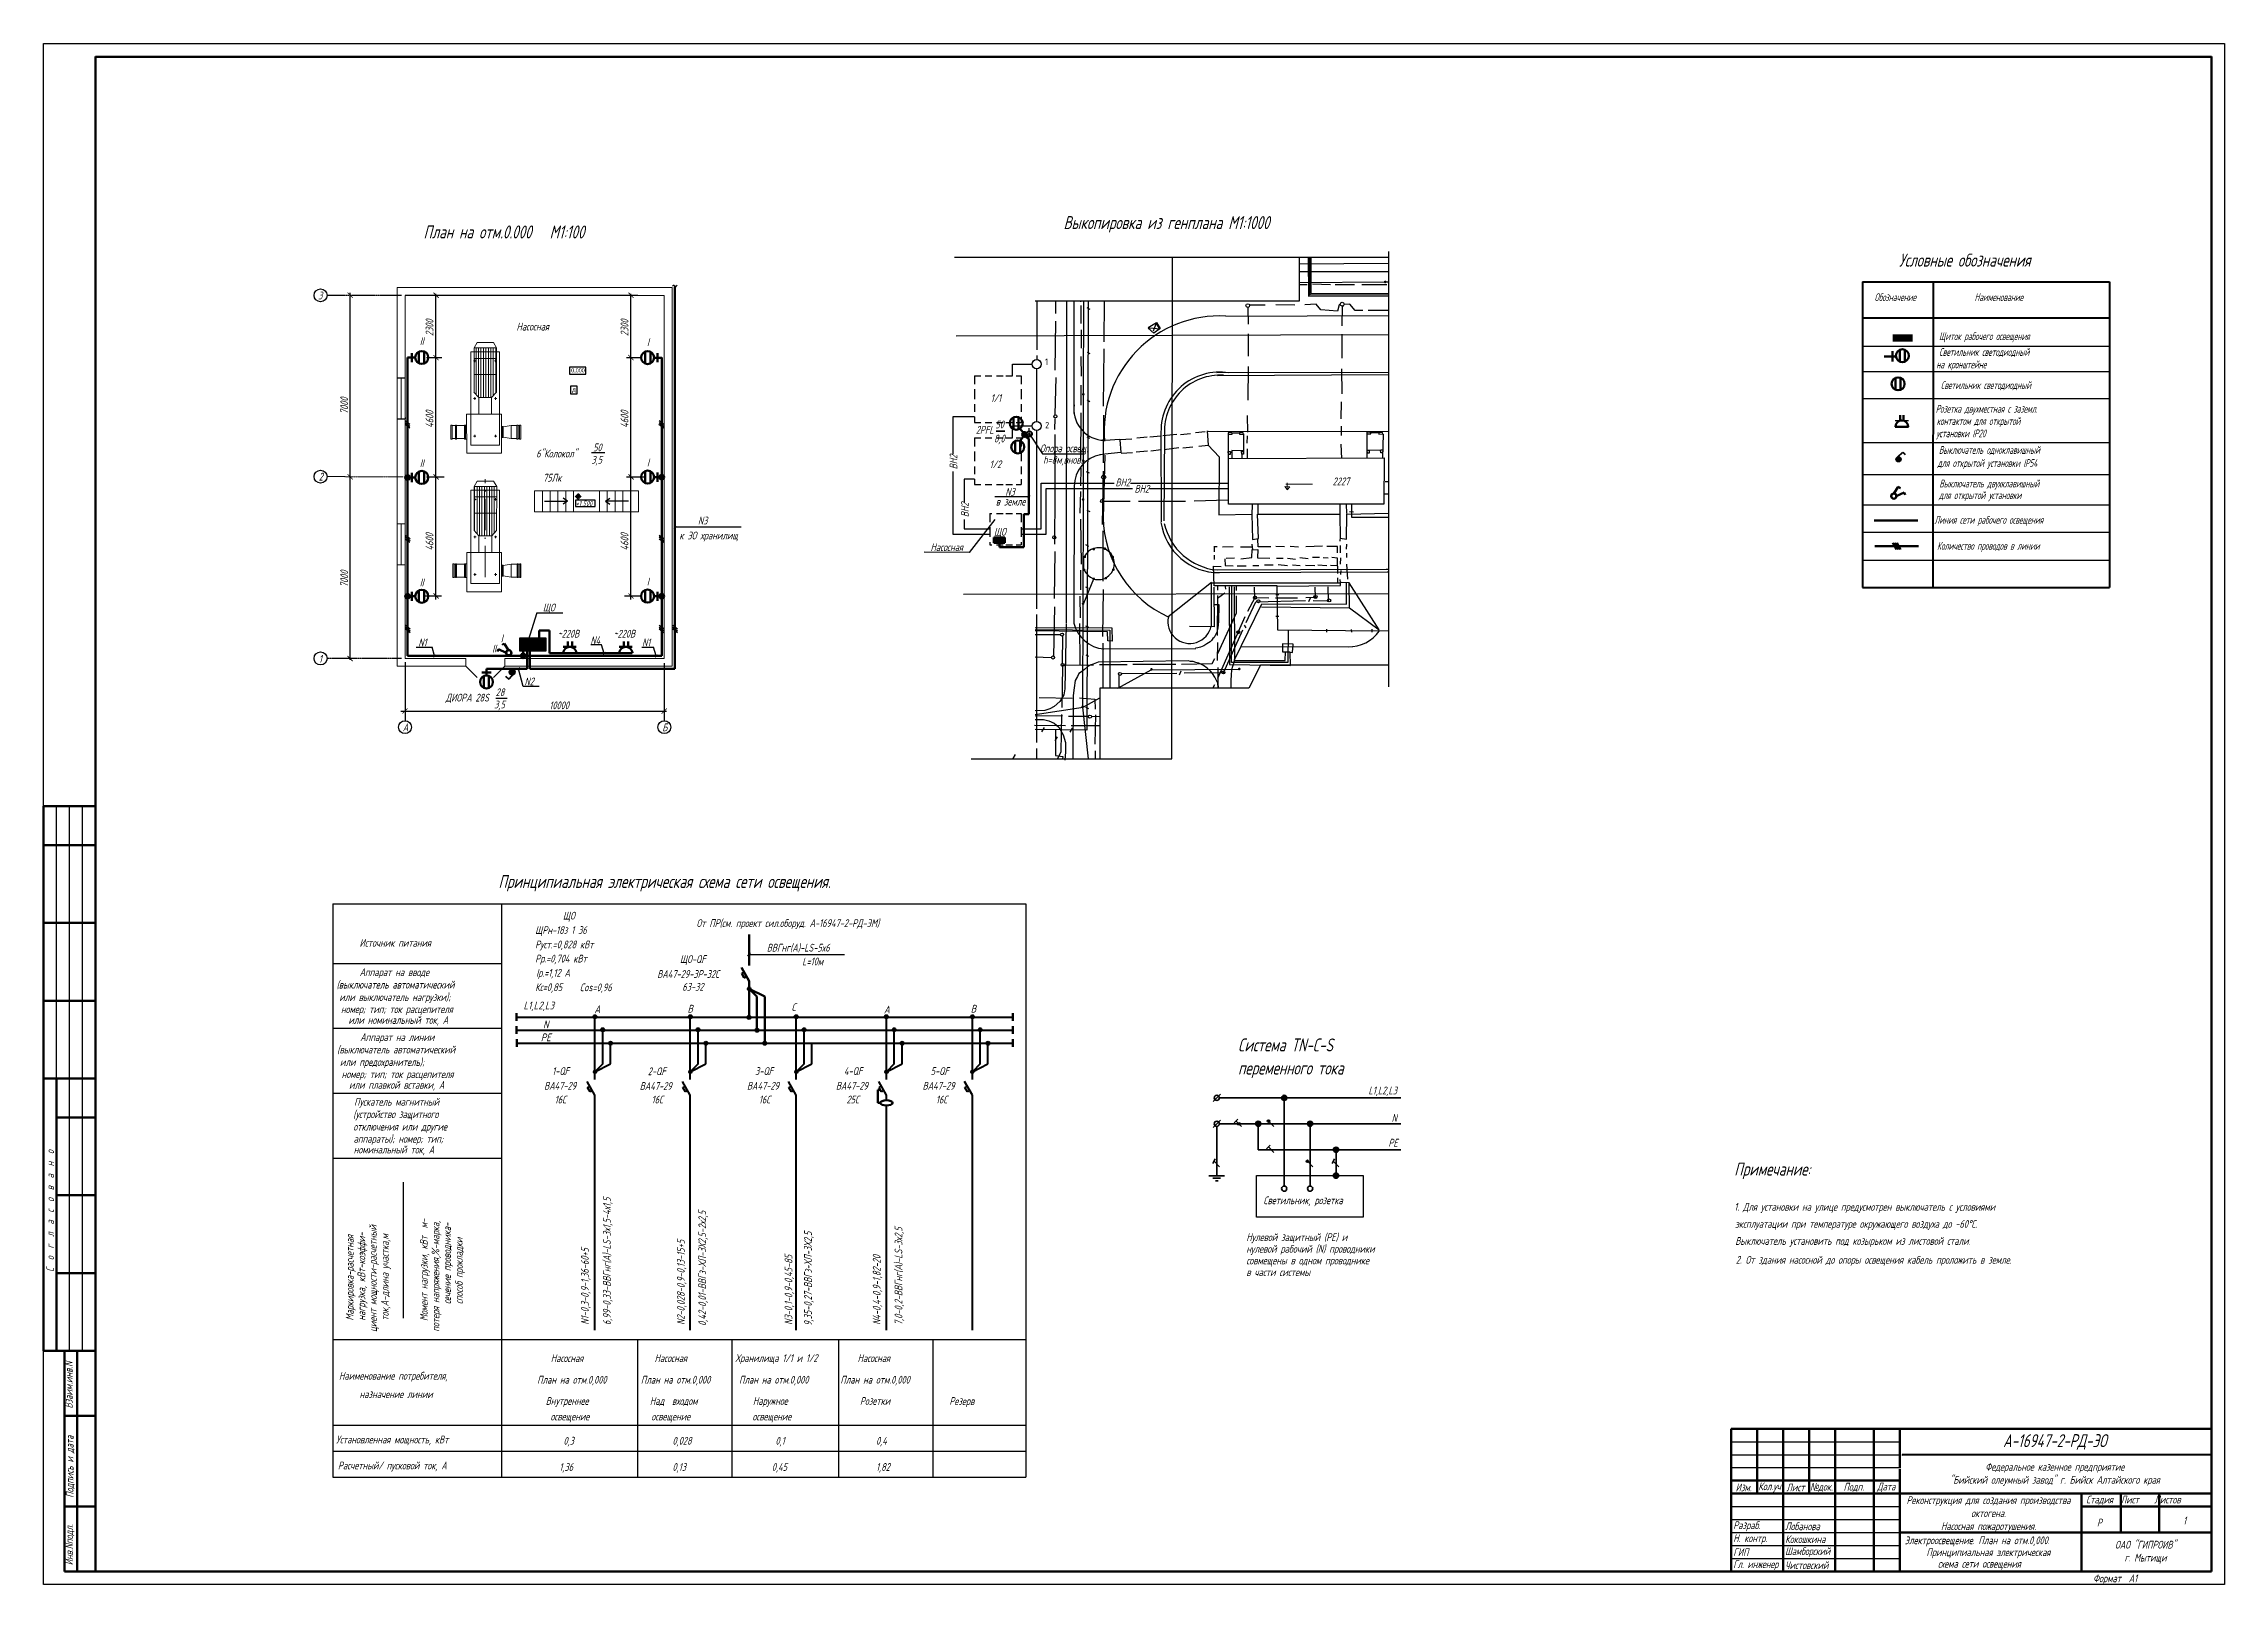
# Model space of a CAD drawing. Header units: inches. Extents: x 7 to 4039, y 15 to 1438.
# Drawn here: x 1037 to 1878, y 780 to 1374 of the extents above; entities that cross this region are included whole.
import ezdxf
from ezdxf.enums import TextEntityAlignment as Align

# ---------------------------------------------------------------- set-up
doc = ezdxf.new("R2010")
doc.units = ezdxf.units.IN
doc.header["$MEASUREMENT"] = 0
doc.linetypes.add('ACAD_ISO04W100', pattern=[30, 24, -3, 0, -3])
doc.linetypes.add('ACAD_ISO10W100', pattern=[18, 12, -3, 0, -3])
for name, color, linetype in [('dimension', 1, 'Continuous'), ('OSN', 7, 'Continuous'), ('блок', 7, 'Continuous'), ('вид', 7, 'Continuous'), ('Сила', 7, 'Continuous'), ('текст', 7, 'Continuous')]:
    doc.layers.add(name, color=color, linetype=linetype)
for name, color, linetype, lineweight in [('В1', 5, 'Continuous', 60), ('зд осн', 7, 'Continuous', 30), ('кабель', 1, 'Continuous', 60), ('КаБель силовой (Вновь)', 1, 'Continuous', 60), ('лампа', 6, 'Continuous', 50), ('Освещение', 160, 'Continuous', 40), ('размеры', 82, 'Continuous', 25), ('рамка толстая', 7, 'Continuous', 60), ('стена', 7, 'Continuous', 18), ('строит', 7, 'Continuous', 30), ('уровни', 5, 'Continuous', 25), ('Эл. аппараты (Вновь)', 93, 'Continuous', 50), ('Элемент эл. схем', 7, 'Continuous', 35), ('ЭМО', 7, 'Continuous', 15)]:
    doc.layers.add(name, color=color, linetype=linetype, lineweight=lineweight)
doc.styles.add('GOST', font='gost.shx', dxfattribs={"oblique": 15})
doc.styles.add('GOST 2.304', font='CS_Gost2304.shx')
doc.styles.add('gost shx', font='gost.shx', dxfattribs={"oblique": 15})
doc.styles.add('Simplex', font='simplex.shx', dxfattribs={"width": 0.7, "oblique": 15})
doc.styles.add('стиль11', font='arial.ttf', dxfattribs={"height": 300})

msp = doc.modelspace()

# ---------------------------------------------------------------- texts
at = {"lineweight": 35, "ltscale": 0.02, "style": 'Simplex', "oblique": 15, "width": 0.7}
msp.add_text('Выкопировка из генплана М1:1000', height=5, dxfattribs=at).set_placement((1429.91, 1302.05))
at = {"lineweight": 35, "style": 'Simplex', "oblique": 15, "width": 0.7}
for s, p in [('Условные обозначения', (1752.12, 1287.57)), ('Примечание:', (1688.56, 937.14))]:
    msp.add_text(s, height=5, dxfattribs=at).set_placement(p)
at = {"lineweight": 20, "oblique": 15, "width": 0.7}
for s, style, p in [('Обозначение', 'GOST', (1742.68, 1274.29)), ('Наименование', 'GOST', (1781.23, 1274.29)), ('Щиток рабочего освещения', 'GOST', (1767.52, 1259.24)), ('Светильник светодиодный', 'GOST', (1767.56, 1253.15)), ('на кронштейне ', 'GOST', (1766.48, 1248.37)), ('Светильник светодиодный', 'GOST', (1768.23, 1240.4)), ('Розетка двухместная с заземл.', 'GOST', (1766.26, 1231.27)), ('контактом для открытой ', 'GOST', (1766.61, 1226.54)), ('установки IP20', 'GOST', (1766.5, 1221.78)), ('для открытой установки IP54', 'GOST', (1766.95, 1210.34)), ('Выключатель одноклавишный', 'GOST', (1767.46, 1215.38)), ('75Лк', 'Simplex', (1229.18, 1204.69)), ('Линия сети рабочего освещения', 'GOST', (1765.76, 1188.44)), ('Количество проводов в линии', 'GOST', (1766.77, 1178.42)), ('От ПР(см. проект сил.оборуд. А-16947-2-РД-ЭМ)', 'Simplex', (1288.36, 1032.98)), ('ВВГнг(А)-LS-5х6', 'Simplex', (1315.48, 1023.5)), ('L=10м', 'Simplex', (1329.1, 1018.18)), ('1. Для установки на улице предусмотрен выключатель с условиями', 'Simplex', (1688.56, 923.57)), ('эксплуатации при температуре окружающего воздуха до -60%%DС.  ', 'Simplex', (1688.86, 917)), ('Выключатель установить под козырьком из листовой стали.', 'Simplex', (1688.95, 910.43)), ('Стадия  Лист    Листов', 'Simplex', (1824.28, 810.73)), ('Р', 'Simplex', (1828.43, 801.85)), ('1', 'Simplex', (1861.65, 802.62)), ('Электроосвещение. План на отм.0,000.', 'Simplex', (1754.28, 795.02))]:
    msp.add_text(s, height=3, dxfattribs=dict(at, style=style)).set_placement(p)
at = {"color": 0, "lineweight": 20, "style": 'Simplex', "oblique": 15, "width": 0.7}
msp.add_text('Насосная', height=3, dxfattribs=at).set_placement((1218.93, 1262.94))
at = {"lineweight": 20, "style": 'Simplex', "oblique": 15, "width": 0.7}
for s, p in [('6"Колокол"', (1234.43, 1214)), ('3,5', (1249.86, 1211.6)), ('50', (1250.14, 1216.38)), ('ЩО', (1405.36, 1183.85)), ('ЩО', (1231.4, 1154.62)), ('~220В', (1238.94, 1144.55)), ('~220В', (1260.51, 1144.55)), ('ДИОРА 28S', (1199.97, 1119.9)), ('3,5', (1212.4, 1117.26)), ('28', (1212.57, 1121.97))]:
    msp.add_text(s, height=3, dxfattribs=at).set_placement(p, align=Align.CENTER)
at = {"color": 0, "lineweight": 20, "style": 'Simplex', "oblique": 15, "width": 0.7}
for s, p in [('2227', (1536.91, 1203.28)), ('Принципиальная электрическая    ', (1789.53, 790.42)), ('схема сети освещения  ', (1784.57, 786)), ('Формат  А1', (1835.44, 780.35))]:
    msp.add_text(s, height=3, dxfattribs=at).set_placement(p, align=Align.CENTER)
at = {"linetype": 'Continuous', "lineweight": 20, "style": 'gost shx', "oblique": 15, "width": 0.7}
for s, p in [('Выключатель двухклавишный ', (1767.66, 1202.45)), ('для открытой установки', (1767.47, 1197.95))]:
    msp.add_text(s, height=3, dxfattribs=at).set_placement(p)
at = {"color": 0, "lineweight": 35, "style": 'Simplex', "oblique": 15, "width": 0.7}
for s, p in [('Принципиальная электрическая схема сети освещения.', (1211.99, 1048.02)), ('Система ТN-С-S', (1497.21, 985.01)), ('переменного тока', (1497.21, 976.1))]:
    msp.add_text(s, height=5, dxfattribs=at).set_placement(p)
at = {"color": 0, "lineweight": 20, "ltscale": 0.02, "style": 'Simplex', "oblique": 15, "width": 0.7}
msp.add_text('С  о  г  л  а  с  о  в  а  н  о', height=3, rotation=90, dxfattribs=at).set_placement((1040.59, 900.02))
at = {"lineweight": 20, "style": 'Simplex', "oblique": 15, "width": 0.7}
for s, p in [('0,42-0,01-ВВГз-ХЛ-3Х2,5-2х2,5 ', (1292.09, 879.19)), ('N2-0,028-0,9-0,13-15+5 ', (1283.82, 879.57)), ('9,35-0,27-ВВГз-ХЛ-3Х2,5 ', (1332.86, 879.19)), ('N1-0,3-0,9-1,36-60+5 ', (1246.81, 879.64)), ('N3-0,1-0,9-0,45-85 ', (1325.34, 879.57)), ('N4-0,4-0,9-1,82-20 ', (1359.35, 879.57)), ('Взаим.инв.N', (1047.76, 847.34)), ('Подпись и дата', (1048.13, 812.91)), ('Инв.Nподл.', (1047.94, 786.89))]:
    msp.add_text(s, height=3, rotation=90, dxfattribs=at).set_placement(p)
at = {"layer": 'dimension', "color": 0, "linetype": 'ByBlock', "lineweight": 20, "ltscale": 0.01, "char_height": 3, "attachment_point": 1, "style": 'Simplex'}
for s, insert in [('3', (1142.44, 1277.96)), ('2', (1142.69, 1208.1)), ('1', (1142.71, 1137.81)), ('А', (1175.08, 1111.45)), ('Б', (1275.17, 1111.45))]:
    msp.add_mtext_dynamic_manual_height_columns(s, width=1428.3696, gutter_width=1500, heights=[0], dxfattribs=dict(at, insert=insert))
at = {"layer": 'dimension', "color": 0, "linetype": 'ByBlock', "ltscale": 0.01, "attachment_point": 1}
for s, width, insert, char_height, style in [('0,000', 1993.7025, (1240.03, 1248.32), 1.5, 'стиль11'), ('Д', 743.166, (1240.39, 1240.84), 1.5, 'стиль11'), ('+1,500', 1035.5883, (1241.82, 1197.28), 2, 'Simplex')]:
    msp.add_mtext_dynamic_manual_height_columns(s, width=width, gutter_width=1500, heights=[0], dxfattribs=dict(at, insert=insert, char_height=char_height, style=style))
at = {"layer": 'В1', "color": 0, "lineweight": 25, "ltscale": 100, "char_height": 2.5, "attachment_point": 1, "style": 'GOST 2.304'}
for s, insert in [('1', (1422.79, 1252.14)), ('2', (1422.79, 1227.71))]:
    msp.add_mtext(s, dxfattribs=dict(at, insert=insert))
at = {"layer": 'размеры', "color": 0, "lineweight": 20, "style": 'Simplex', "oblique": 15, "width": 0.7}
for s, p in [('2300', (1186.9, 1260.79)), ('2300', (1262.1, 1260.79)), ('7000', (1154.03, 1230.69)), ('4600', (1186.9, 1225.42)), ('4600', (1262.1, 1225.42)), ('4600', (1186.9, 1178.14)), ('4600', (1262.1, 1178.14)), ('7000', (1154.03, 1163.96))]:
    msp.add_text(s, height=3, rotation=90, dxfattribs=at).set_placement(p)
msp.add_text('10000', height=3, dxfattribs=at).set_placement((1231.6, 1116.94))
at = {"layer": 'строит', "lineweight": 35, "style": 'Simplex', "oblique": 15, "width": 0.7}
msp.add_text('План на отм.0.000   М1:100', height=5, dxfattribs=at).set_placement((1183.09, 1298.44))
at = {"layer": 'текст', "lineweight": 20, "style": 'Simplex', "oblique": 15, "width": 0.7}
for s, p in [('II', (1181.66, 1257.34)), ('I', (1269.26, 1256.91)), ('II', (1181.66, 1210.29)), ('I', (1269.27, 1210.53)), ('II', (1181.64, 1164.32)), ('I', (1269.23, 1164.69)), ('I', (1212.9, 1142.76)), ('II', (1209.55, 1138.79)), ('(устройство защитного', (1155.98, 959.28)), ('2. От здания насосной до опоры освещения кабель проложить в земле.', (1689.15, 903.16))]:
    msp.add_text(s, height=3, dxfattribs=at).set_placement(p)
at = {"layer": 'текст', "color": 0, "lineweight": 20, "style": 'Simplex', "oblique": 15, "width": 0.7}
for s, p in [('50', (1405.23, 1225.21)), ('2PFL', (1399.51, 1223.14)), ('8,0', (1405.14, 1219.8)), ('Опора освещ.', (1430.09, 1216.02)), ('h=8м,вновь', (1430.09, 1211.6)), ('в земле', (1409.49, 1195.46)), ('Насосная', (1384.86, 1177.93))]:
    msp.add_text(s, height=3, dxfattribs=at).set_placement(p, align=Align.CENTER)
for s, p in [('ЩО', (1236.83, 1035.84)), ('Источник питания ', (1158.41, 1025.36)), ('Руст.=0,828 кВт', (1226.11, 1024.75)), ('ЩРн-18з 1 36 ', (1226.14, 1030.29)), ('Рр.=0,704 кВт', (1226.14, 1019.28)), ('ЩО-QF', (1281.97, 1019.11)), ('(выключатель автоматический', (1149.55, 1009.24)), ('Аппарат на вводе', (1158.41, 1014.04)), ('Кс=0,85', (1226.14, 1008.26)), ('Iр.=1,12 А', (1226.55, 1013.8)), ('Cos=0,96', (1243.31, 1008.21)), ('ВА47-29-3Р-32С', (1273.22, 1013.35)), ('63-32', (1282.89, 1008.4)), ('или выключатель нагрузки);', (1150.6, 1004.45)), ('номер; тип; ток расцепителя', (1151.24, 999.78)), ('или номинальный ток, А', (1154.1, 995.62)), ('(выключатель автоматический', (1149.81, 984.22)), ('Аппарат на линии', (1158.67, 989.01)), ('или предохранитель);', (1150.86, 979.42)), ('номер; тип; ток расцепителя', (1151.51, 974.75)), ('1-QF', (1232.7, 975.94)), ('2-QF', (1269.58, 975.85)), ('3-QF', (1310.93, 975.94)), ('4-QF', (1345.23, 975.94)), ('5-QF', (1378.65, 975.94)), ('или плавкой вставки, А', (1154.36, 970.6)), ('ВА47-29', (1229.58, 970.26)), ('16С', (1233.67, 964.95)), ('ВА47-29', (1266.46, 970.17)), ('16С', (1271.06, 964.95)), ('ВА47-29', (1307.82, 970.26)), ('16С', (1312.4, 964.95)), ('ВА47-29', (1342.12, 970.26)), ('25С', (1346.2, 964.95)), ('ВА47-29', (1375.54, 970.26)), ('16С', (1380.68, 964.95)), ('L1,L2,L3', (1547.48, 968.47)), ('Пускатель магнитный', (1156.32, 964.08)), ('N', (1556.43, 957.84)), ('отключения или другие', (1156.03, 954.49)), ('аппараты); номер; тип;', (1156.13, 949.82)), ('РЕ', (1555.17, 948.31)), ('номинальный ток, А', (1156.15, 945.66)), ('Светильник, розетка', (1507.01, 926.1)), ('нулевой рабочий (N) проводники', (1500.39, 907.4)), ('Нулевой защитный (РЕ) и ', (1500.39, 911.89)), ('совмещены в одном проводнике', (1500.39, 902.89)), ('в части системы', (1500.39, 898.39)), ('Насосная', (1232.18, 865.28)), ('Насосная', (1272.19, 865.28)), ('Хранилища 1/1 и 1/2', (1303.35, 865.28)), ('Насосная', (1350.48, 865.28)), ('Наименование потребителя,', (1150.49, 858.46)), (' План на отм.0,000', (1225.42, 856.94)), (' План на отм.0,000', (1265.43, 856.94)), (' План на отм.0,000', (1303.28, 856.94)), (' План на отм.0,000', (1342.35, 856.94)), ('назначение линии', (1158.41, 851.35)), ('Внутреннее', (1230.2, 848.74)), ('Над  входом', (1270.37, 848.74)), ('Наружное', (1310.11, 848.74)), ('Розетки', (1351.39, 848.74)), ('Резерв', (1385.88, 848.71)), ('освещение', (1232.06, 842.74)), ('освещение', (1270.96, 842.74)), ('освещение', (1309.94, 842.74)), ('Установленная мощность, кВт', (1149.39, 833.88)), ('0,3', (1237.07, 833.41)), ('0,028', (1279.1, 833.41)), ('0,1', (1318.81, 833.41)), ('0,4', (1357.61, 833.41)), ('Расчетный/ пусковой ток, А', (1150.07, 823.87)), ('1,36', (1235.47, 823.3)), ('0,13', (1279.1, 823.3)), ('0,45', (1317.43, 823.3)), ('1,82', (1357.61, 823.3))]:
    msp.add_text(s, height=3, dxfattribs=at).set_placement(p)
for s, p in [('6,99-0,33-ВВГнг(А)-LS-3х1,5-4х1,5', (1255.29, 879.48)), ('Момент нагрузки, кВт  м-', (1184.7, 881.05)), ('потеря напряжения,%%%-марка,', (1189.2, 876.93)), ('сечение проводника-', (1193.65, 887.56)), ('Маркировка-расчетная ', (1156.13, 881.23)), ('нагрузка, кВт-коэффи-', (1160.63, 881.22)), ('циент мощности-расчетный', (1165.08, 876.84)), ('ток,А-длина участка,м', (1169.67, 881.21)), ('способ прокладки', (1198.25, 887.56)), ('7,0-0,2-ВВГнг(А)-LS-3х2,5', (1367.76, 879.48))]:
    msp.add_text(s, height=3, rotation=90, dxfattribs=at).set_placement(p)
at = {"layer": 'текст', "color": 0, "lineweight": 20, "ltscale": 100, "char_height": 3, "attachment_point": 1, "rotation": 90, "style": 'Simplex'}
for insert in [(1385.96, 1209.42), (1390.35, 1190.97)]:
    msp.add_mtext('ВН2', dxfattribs=dict(at, insert=insert))
at = {"layer": 'текст', "color": 0, "lineweight": 20, "ltscale": 100, "char_height": 3, "attachment_point": 1, "style": 'Simplex'}
for insert in [(1449.93, 1205.89), (1457.27, 1203.39)]:
    msp.add_mtext('ВН2', dxfattribs=dict(at, insert=insert))
at = {"layer": 'текст', "color": 0, "lineweight": 20, "char_height": 3, "width": 20, "attachment_point": 8, "style": 'Simplex'}
for s, insert in [('\\A1;{\\W0.8; L1,L2,L3}', (1226.77, 1000.54)), ('\\A1;{\\W0.8;А}', (1250.09, 999.75)), ('\\A1;{\\W0.8;В}', (1285.95, 999.97)), ('\\A1;{\\W0.8;С}', (1325.85, 1000.54)), ('\\A1;{\\W0.8;А}', (1361.75, 999.64)), ('\\A1;{\\W0.8;В}', (1395.15, 999.97)), ('\\A1;{\\W0.8; N}', (1229.46, 993.93)), ('\\A1;{\\W0.8; PE}', (1229.46, 988.93))]:
    msp.add_mtext(s, dxfattribs=dict(at, insert=insert))
at = {"layer": 'текст', "lineweight": 35, "insert": (1812.17, 834.43), "char_height": 5, "width": 120, "attachment_point": 5, "style": 'Simplex'}
msp.add_mtext('А-16947-2-РД-ЭО', dxfattribs=at)
at = {"layer": 'текст', "lineweight": 20, "char_height": 3, "style": 'Simplex'}
for s, insert, width, attachment_point in [('Федеральное казенное предприятие\\P"Бийский олеумный завод" г. Бийск Алтайского края', (1812.17, 821.93), 120, 5), ('Изм.', (1692.17, 816.93), 10, 5), ('Кол.уч', (1702.17, 816.93), 10, 5), ('Лист', (1712.17, 816.93), 10, 5), ('{\\fArial|b0|i0|c204|p34;\\W0.7;№\\Fsimplex|c204;док.}', (1722.17, 816.93), 10, 5), ('Подп.', (1734.67, 816.93), 15, 5), ('{\\W0.7;Дата}', (1747.17, 816.93), 10, 5), ('Реконструкция для создания производства октогена.\\PНасосная пожаротушения.', (1786.61, 806.6), 70, 5), ('Разраб.', (1688.17, 801.93), 18, 4), ('Лобанова', (1708.17, 801.93), 18, 4), ('Н. контр.', (1688.17, 796.93), 19, 4), ('ГИП', (1688.17, 791.93), 18, 4), ('{\\W0.6;Шамборский}', (1708.17, 791.93), 18, 4), ('Кокошкина', (1708.17, 796.93), 18, 4), ('{\\C2;ОАО "ГИПРОИВ"\\Pг. Мытищи}', (1847.17, 791.93), 50, 5), ('{\\W0.6;Гл. инженер}', (1688.17, 786.93), 18, 4), ('Чистовский', (1708.17, 786.93), 18, 4)]:
    msp.add_mtext(s, dxfattribs=dict(at, insert=insert, width=width, attachment_point=attachment_point))
at = {"layer": 'уровни', "color": 0, "lineweight": 20, "style": 'Simplex', "oblique": 15, "width": 0.7}
for s, p in [('1/1', (1401.82, 1235.39)), ('1/2', (1401.4, 1209.87)), ('N3', (1407.46, 1199.27)), ('N3', (1288.92, 1188.15)), ('к ЭО хранилищ', (1281.76, 1182.43)), ('N1', (1181.09, 1141.15)), ('N4', (1247.45, 1142.01)), ('N1', (1267.37, 1141.2)), ('N2', (1222.03, 1126.15))]:
    msp.add_text(s, height=3, dxfattribs=at).set_placement(p)

# ---------------------------------------------------------------- blocks, each defined once
blk = doc.blocks.new('*U2')
at = {"layer": 'ЭМО', "color": 94, "lineweight": 53}
for p, q in [((-1.52, 1.25), (-0.08, -1.25)), ((-0.72, 1.25), (0.72, -1.25)), ((0.08, 1.25), (1.52, -1.25))]:
    blk.add_line(p, q, dxfattribs=at)
blk = doc.blocks.new('*U4')
at = {"layer": 'Освещение', "lineweight": 50, "ltscale": 100}
blk.add_hatch(color=256, dxfattribs=at).paths.add_polyline_path([(-5, 2.5), (-5, -2.5), (5, -2.5), (5, 2.5)])
at = {"layer": 'Освещение', "lineweight": 50}
for p, q in [((-5, -2.5), (-5, 2.5)), ((-5, 2.5), (5, 2.5)), ((5, 2.5), (5, -2.5)), ((5, -2.5), (-5, -2.5))]:
    blk.add_line(p, q, dxfattribs=at)

# ---------------------------------------------------------------- hatches: boundary and pattern name
h = msp.add_hatch(color=5)
h.dxf.hatch_style = 1
h.paths.add_polyline_path([(1220.21, 1144.41), (1220.21, 1139.41), (1230.21, 1139.41), (1230.21, 1144.41)])
edge = h.paths.add_edge_path()
edge.add_line((1230.21, 1139.41), (1220.21, 1139.41))
h = msp.add_hatch(color=5)
h.dxf.hatch_style = 1
h.paths.add_polyline_path([(1220.22, 1144.33), (1220.22, 1139.33), (1230.22, 1139.33), (1230.22, 1144.33)])
edge = h.paths.add_edge_path()
edge.add_line((1230.22, 1139.33), (1220.22, 1139.33))
for points in [[(1217.01, 1130.29, -1), (1217.55, 1132.22, -1)], [(1497, 957.1, 1), (1498, 957.1, 1)], [(1508.44, 958.16, 1), (1509.44, 958.16, 1)], [(1523.44, 942.66, 1), (1524.44, 942.66, 1)]]:
    msp.add_hatch(color=0).paths.add_polyline_path(points)
h = msp.add_hatch(color=256)
edge = h.paths.add_edge_path()
edge.add_arc((1249.19, 998.37), 0.746, 0, 360)
h = msp.add_hatch(color=256)
edge = h.paths.add_edge_path()
edge.add_arc((1252.18, 993.36), 0.746, 0, 360)
h = msp.add_hatch(color=256)
edge = h.paths.add_edge_path()
edge.add_arc((1285.95, 998.37), 0.746, 0, 360)
h = msp.add_hatch(color=256)
edge = h.paths.add_edge_path()
edge.add_arc((1285.99, 998.37), 0.746, 0, 360)
h = msp.add_hatch(color=256)
edge = h.paths.add_edge_path()
edge.add_arc((1288.94, 993.36), 0.746, 0, 360)
h = msp.add_hatch(color=256)
edge = h.paths.add_edge_path()
edge.add_arc((1308.62, 998.12), 0.746, 0, 360)
h = msp.add_hatch(color=256)
edge = h.paths.add_edge_path()
edge.add_arc((1311.69, 993.18), 0.746, 0, 360)
h = msp.add_hatch(color=256)
edge = h.paths.add_edge_path()
edge.add_arc((1326.77, 998.37), 0.746, 0, 360)
h = msp.add_hatch(color=256)
edge = h.paths.add_edge_path()
edge.add_arc((1326.84, 998.37), 0.746, 0, 360)
h = msp.add_hatch(color=256)
edge = h.paths.add_edge_path()
edge.add_arc((1329.84, 993.36), 0.746, 0, 360)
h = msp.add_hatch(color=256)
edge = h.paths.add_edge_path()
edge.add_arc((1361.58, 998.37), 0.746, 0, 360)
h = msp.add_hatch(color=256)
edge = h.paths.add_edge_path()
edge.add_arc((1361.6, 998.37), 0.746, 0, 360)
h = msp.add_hatch(color=256)
edge = h.paths.add_edge_path()
edge.add_arc((1364.6, 993.36), 0.746, 0, 360)
h = msp.add_hatch(color=256)
edge = h.paths.add_edge_path()
edge.add_arc((1394.75, 998.37), 0.746, 0, 360)
h = msp.add_hatch(color=256)
edge = h.paths.add_edge_path()
edge.add_arc((1397.74, 993.36), 0.746, 0, 360)
h = msp.add_hatch(color=256)
edge = h.paths.add_edge_path()
edge.add_arc((1255.24, 988.17), 0.746, 0, 360)
h = msp.add_hatch(color=256)
edge = h.paths.add_edge_path()
edge.add_arc((1292, 988.17), 0.746, 0, 360)
h = msp.add_hatch(color=256)
edge = h.paths.add_edge_path()
edge.add_arc((1314.68, 988.14), 0.746, 0, 360)
h = msp.add_hatch(color=256)
edge = h.paths.add_edge_path()
edge.add_arc((1367.65, 988.17), 0.746, 0, 360)
h = msp.add_hatch(color=256)
edge = h.paths.add_edge_path()
edge.add_arc((1400.79, 988.17), 0.746, 0, 360)
h = msp.add_hatch(color=0)
h.paths.add_polyline_path([(1516, 967.1), (1515, 967.1), (1515, 966.1, 0.414214)])
h.paths.add_polyline_path([(1515, 967.1), (1514, 967.1, 0.414214), (1515, 966.1)])
h.paths.add_polyline_path([(1516, 967.1, 1), (1514, 967.1)])
h = msp.add_hatch(color=0)
h.paths.add_polyline_path([(1506, 957.1), (1505, 957.1), (1505, 956.1, 0.414214)])
h.paths.add_polyline_path([(1505, 957.1), (1504, 957.1, 0.414214), (1505, 956.1)])
h.paths.add_polyline_path([(1504, 957.1), (1506, 957.1, 1)])
h = msp.add_hatch(color=0)
h.paths.add_polyline_path([(1526, 957.1), (1525, 957.1), (1525, 956.1, 0.414214)])
h.paths.add_polyline_path([(1525, 957.1), (1524, 957.1, 0.414214), (1525, 956.1)])
h.paths.add_polyline_path([(1524, 957.1), (1526, 957.1, 1)])
h = msp.add_hatch(color=0)
h.paths.add_polyline_path([(1536, 947.1), (1535, 947.1), (1535, 946.1, 0.414214)])
h.paths.add_polyline_path([(1535, 947.1), (1534, 947.1, 0.414214), (1535, 946.1)])
h.paths.add_polyline_path([(1534, 947.1), (1536, 947.1, 1)])
h = msp.add_hatch(color=0)
h.paths.add_polyline_path([(1536, 937.1), (1535, 937.1), (1535, 936.1, 0.414214)])
h.paths.add_polyline_path([(1535, 937.1), (1534, 937.1, 0.414214), (1535, 936.1)])
h.paths.add_polyline_path([(1534, 937.1), (1536, 937.1, 1)])
at = {"layer": 'dimension', "linetype": 'ByBlock', "lineweight": 9, "ltscale": 0.01}
h = msp.add_hatch(dxfattribs=at)
h.set_pattern_fill('LINE', color=91, scale=0.3, angle=90)
h.set_pattern_definition([(90, (-21103.2598, 1680.7459), (-0.9525, 3e-16), [])])
h.paths.add_polyline_path([(1202.52, 1256.25), (1202.55, 1239.21), (1204.43, 1237.14), (1209.36, 1237.14), (1211.25, 1239.21), (1211.22, 1256.25)])
h = msp.add_hatch(dxfattribs=at)
h.set_pattern_fill('LINE', color=91, scale=0.3, angle=90)
h.set_pattern_definition([(90, (41834.50965, -31.1351), (-0.9525, 3e-16), [])])
h.paths.add_polyline_path([(1202.55, 1202.85), (1202.57, 1185.81), (1204.46, 1183.74), (1209.39, 1183.74), (1211.27, 1185.81), (1211.25, 1202.85)])
at = {"layer": 'вид'}
for points in [[(1751.77, 1214.28, 1), (1752.05, 1212.3, 1)], [(1217.57, 1130.27, 1), (1216.87, 1132.15, 1)]]:
    msp.add_hatch(color=0, dxfattribs=at).paths.add_polyline_path(points)
at = {"layer": 'кабель'}
msp.add_hatch(color=5, dxfattribs=at).paths.add_polyline_path([(1749.64, 1258.63), (1757.33, 1258.63), (1757.33, 1261.51), (1749.64, 1261.51)])
at = {"layer": 'КаБель силовой (Вновь)'}
for points in [[(1309.16, 1009.12, 1), (1308.16, 1009.12, 1)], [(1312.16, 993.12, 1), (1311.16, 993.12, 1)], [(1315.16, 988.12, 1), (1314.16, 988.12, 1)]]:
    msp.add_hatch(color=0, dxfattribs=at).paths.add_polyline_path(points)
at = {"layer": 'КаБель силовой (Вновь)', "lineweight": 40}
for points in [[(1252.71, 993.16, 1), (1251.71, 993.16, 1)], [(1255.71, 988.16, 1), (1254.71, 988.16, 1)], [(1315.15, 988.12, 1), (1314.15, 988.12, 1)], [(1368.12, 988.16, 1), (1367.12, 988.16, 1)], [(1249.71, 977.16, 1), (1248.71, 977.16, 1)], [(1286.47, 977.16, 1), (1285.47, 977.16, 1)], [(1327.36, 977.16, 1), (1326.36, 977.16, 1)], [(1362.12, 977.16, 1), (1361.12, 977.16, 1)], [(1395.26, 977.16, 1), (1394.26, 977.16, 1)]]:
    msp.add_hatch(color=0, dxfattribs=at).paths.add_polyline_path(points)

# ---------------------------------------------------------------- linework, layer by layer
at = {"color": 0, "lineweight": 60}
for p, q in [((1056.58, 784.54), (1056.58, 1368.54)), ((1056.58, 1368.46), (1872.58, 1368.46)), ((1056.58, 784.54), (1056.58, 1368.46)), ((1872.58, 784.54), (1872.58, 1368.54)), ((1872.58, 784.54), (1872.58, 1368.46)), ((1687.42, 839.54), (1872.42, 839.54)), ((1687.42, 784.54), (1687.42, 839.54)), ((1697.42, 839.54), (1697.42, 814.54)), ((1707.42, 839.54), (1707.42, 784.54)), ((1717.42, 814.54), (1717.42, 839.54)), ((1727.42, 784.54), (1727.42, 839.54)), ((1742.42, 839.54), (1742.42, 784.54)), ((1752.42, 839.54), (1752.42, 824.35)), ((1753.32, 829.54), (1872.58, 829.65)), ((1687.42, 819.54), (1752.35, 819.54)), ((1752.42, 823.97), (1752.42, 784.54)), ((1687.42, 814.54), (1872.58, 814.54)), ((1822.41, 809.54), (1872.58, 809.54)), ((1822.42, 814.54), (1822.42, 784.54)), ((1837.63, 799.54), (1837.63, 814.54)), ((1852.42, 814.54), (1852.42, 799.54)), ((1752.42, 799.54), (1872.58, 799.54)), ((1872.58, 784.54), (1056.58, 784.54))]:
    msp.add_line(p, q, dxfattribs=at)
at = {"lineweight": 40}
for p, q in [((1738.06, 1281.67), (1738.06, 1163.91)), ((1765.25, 1281.84), (1765.19, 1163.89)), ((1833.22, 1281.67), (1833.22, 1163.87)), ((1219.04, 998.24), (1410.32, 998.24)), ((1219.04, 993.24), (1410.32, 993.24)), ((1219.04, 988.24), (1410.38, 988.24))]:
    msp.add_line(p, q, dxfattribs=at)
at = {"color": 0}
for p, q in [((1187.89, 1159.29), (1187.89, 1277.11)), ((1263.08, 1159.29), (1263.08, 1277.11)), ((1184.29, 1252.5), (1190.14, 1252.5)), ((1261.43, 1252.5), (1267.28, 1252.5)), ((1416.66, 1224.38), (1416.66, 1225.33)), ((1416.75, 1223.01), (1421.85, 1215.41)), ((1421.85, 1215.41), (1437.99, 1215.41)), ((1184.29, 1206.48), (1191.07, 1206.48)), ((1261.43, 1206.48), (1268.21, 1206.48)), ((1183.47, 1160.59), (1190.06, 1160.59)), ((1260.61, 1160.59), (1267.2, 1160.59)), ((1148.1, 1041.91), (1415.32, 1041.91)), ((1148.1, 1041.91), (1148.1, 820.87)), ((1213.1, 1041.91), (1213.1, 820.89)), ((1415.34, 1041.91), (1415.34, 820.9)), ((1148.1, 1018.91), (1213.1, 1018.91)), ((1148.1, 993.91), (1213.1, 993.91)), ((1148.1, 968.91), (1213.1, 968.91)), ((1490, 957.1), (1505, 957.1)), ((1505, 957.1), (1515, 957.1)), ((1148.1, 943.91), (1213.1, 943.91)), ((1175.42, 882.23), (1175.42, 934.63)), ((1148.1, 873.91), (1415.34, 873.91)), ((1265.61, 873.84), (1265.61, 820.89)), ((1301.94, 873.84), (1301.94, 820.89)), ((1343.08, 873.84), (1343.08, 820.89)), ((1379.44, 873.84), (1379.44, 820.89)), ((1148.1, 840.91), (1415.34, 840.91)), ((1687.42, 839.54), (1697.42, 839.54)), ((1687.42, 839.54), (1707.42, 839.54)), ((1687.42, 834.54), (1752.35, 834.54)), ((1727.42, 839.54), (1742.42, 839.54)), ((1727.42, 839.54), (1742.42, 839.54)), ((1742.42, 839.54), (1752.42, 839.54)), ((1742.42, 839.54), (1752.42, 839.54)), ((1742.42, 839.54), (1752.42, 839.54)), ((1752.42, 839.54), (1762.42, 839.54)), ((1872.42, 839.54), (1822.42, 839.54)), ((1872.42, 839.54), (1822.42, 839.54)), ((1872.42, 839.54), (1822.42, 839.54)), ((1872.42, 839.54), (1822.42, 839.54)), ((1872.58, 839.54), (1822.42, 839.54)), ((1822.42, 839.54), (1822.42, 839.54)), ((1822.42, 839.54), (1822.42, 839.54)), ((1148.1, 830.91), (1415.34, 830.91)), ((1148.1, 820.91), (1415.34, 820.91)), ((1697.42, 819.54), (1717.42, 819.54)), ((1697.42, 819.54), (1697.42, 819.54)), ((1687.42, 809.54), (1752.35, 809.54)), ((1837.42, 809.54), (1852.42, 809.54)), ((1837.42, 809.54), (1852.42, 809.54)), ((1687.42, 804.54), (1752.35, 804.54)), ((1687.42, 794.54), (1752.54, 794.54)), ((1687.42, 784.54), (1687.42, 789.54)), ((1687.42, 784.54), (1687.42, 789.54)), ((1687.42, 789.54), (1752.54, 789.54)), ((1822.42, 784.54), (1822.42, 784.54))]:
    msp.add_line(p, q, dxfattribs=at)
at = {"lineweight": 60}
for p, q in [((1178.54, 1250.72), (1178.54, 1254.26)), ((1273.38, 1250.69), (1273.38, 1254.22)), ((1179.88, 1252.51), (1176.95, 1252.51)), ((1272.05, 1252.47), (1274.97, 1252.47)), ((1413.09, 1225.17), (1414.97, 1222.87)), ((1413.23, 1220.4), (1414.93, 1222.86)), ((1750.66, 1225.76), (1755.71, 1225.76)), ((1179.88, 1206.26), (1176.95, 1206.26)), ((1178.54, 1204.48), (1178.54, 1208.01)), ((1272.04, 1206.42), (1274.96, 1206.42)), ((1273.37, 1204.63), (1273.37, 1208.17)), ((1178.54, 1158.69), (1178.54, 1162.23)), ((1273.35, 1158.71), (1273.35, 1162.25)), ((1179.88, 1160.47), (1176.95, 1160.47)), ((1272.02, 1160.49), (1274.95, 1160.49)), ((1205.6, 1131.08), (1209.14, 1131.08)), ((1207.37, 1129.96), (1207.37, 1132.46))]:
    msp.add_line(p, q, dxfattribs=at)
at = {"color": 6, "lineweight": 50}
for p, q in [((1181.33, 1254.77), (1181.33, 1250.29)), ((1183.34, 1254.86), (1183.34, 1250.22)), ((1268.58, 1254.82), (1268.58, 1250.19)), ((1270.59, 1254.73), (1270.59, 1250.25)), ((1752.37, 1255.48), (1752.37, 1250.98)), ((1754.37, 1255.56), (1754.37, 1250.9)), ((1752.71, 1244.72), (1752.71, 1240.06)), ((1750.71, 1244.64), (1750.71, 1240.14)), ((1410.57, 1224.95), (1410.59, 1229.43)), ((1412.58, 1224.85), (1412.6, 1229.49)), ((1411.19, 1215.81), (1411.2, 1220.29)), ((1413.19, 1215.72), (1413.21, 1220.35)), ((1181.33, 1208.53), (1181.33, 1204.04)), ((1183.34, 1208.61), (1183.34, 1203.98)), ((1268.57, 1208.77), (1268.57, 1204.13)), ((1270.58, 1208.68), (1270.58, 1204.2)), ((1181.33, 1162.74), (1181.33, 1158.26)), ((1183.34, 1162.82), (1183.34, 1158.19)), ((1268.56, 1162.85), (1268.56, 1158.21)), ((1270.57, 1162.76), (1270.57, 1158.28)), ((1206.3, 1129.69), (1206.3, 1125.24)), ((1208.31, 1129.76), (1208.31, 1125.17))]:
    msp.add_line(p, q, dxfattribs=at)
at = {"lineweight": 30}
for p, q in [((1750.66, 1228.26), (1755.71, 1228.26)), ((1247.82, 1215.87), (1253.02, 1215.87)), ((1416.97, 1199.32), (1416.09, 1198.4)), ((1280.46, 1187.57), (1279.58, 1186.64)), ((1187.81, 1137.93), (1186.94, 1137.01)), ((1253.22, 1138.92), (1252.34, 1138)), ((1273.27, 1137.96), (1272.39, 1137.04)), ((1220.21, 1132.98), (1219.33, 1132.06)), ((1210.97, 1121.2), (1215.29, 1121.17)), ((1309.16, 1023.01), (1308.01, 1021.81))]:
    msp.add_line(p, q, dxfattribs=at)
at = {"color": 0, "lineweight": 40}
for p, q in [((1751.7, 1214.29), (1753.52, 1216.06)), ((1753.52, 1216.06), (1754.52, 1215.18))]:
    msp.add_line(p, q, dxfattribs=at)
at = {"linetype": 'Continuous'}
for p, q in [((1416.55, 1198.88), (1403.45, 1198.86)), ((1305.65, 1187.13), (1280.02, 1187.11)), ((1186.43, 1140.79), (1180.26, 1140.77)), ((1251.77, 1141.78), (1247.55, 1141.76)), ((1271.81, 1140.79), (1267.3, 1140.77)), ((1227.66, 1125.66), (1221.55, 1125.64))]:
    msp.add_line(p, q, dxfattribs=at)
for p, q in [((1403.42, 1190.07), (1393.57, 1177.34)), ((1393.57, 1177.34), (1376.13, 1177.47)), ((1187.38, 1137.47), (1186.37, 1140.8)), ((1252.78, 1138.46), (1251.77, 1141.78)), ((1272.83, 1137.5), (1271.81, 1140.8)), ((1221.55, 1125.64), (1219.74, 1132.51)), ((1308.56, 1022.41), (1345.41, 1022.41))]:
    msp.add_line(p, q)
at = {"color": 0, "ltscale": 0.5}
for p, q in [((1226.78, 1154.11), (1223.39, 1143.39)), ((1226.8, 1154.11), (1236.86, 1154.11))]:
    msp.add_line(p, q, dxfattribs=at)
at = {"color": 5}
for p, q in [((1220.21, 1139.41), (1220.21, 1144.41)), ((1220.21, 1144.41), (1230.21, 1144.41)), ((1220.22, 1139.33), (1220.22, 1144.33)), ((1220.22, 1144.33), (1230.22, 1144.33)), ((1230.21, 1144.41), (1230.21, 1139.41)), ((1230.22, 1144.33), (1230.22, 1139.33)), ((1230.21, 1139.41), (1220.21, 1139.41)), ((1230.22, 1139.33), (1220.22, 1139.33))]:
    msp.add_line(p, q, dxfattribs=at)
at = {"color": 0, "lineweight": 50}
msp.add_line((1036.58, 1079.54), (1036.58, 869.54), dxfattribs=at)
at = {"color": 0, "lineweight": -3}
for p, q in [((1041.58, 974.54), (1041.58, 1079.54)), ((1056.58, 869.54), (1044.58, 869.54)), ((1056.58, 869.54), (1044.58, 869.54)), ((1056.58, 869.54), (1044.58, 869.54)), ((1687.42, 829.54), (1752.91, 829.54)), ((1687.42, 824.54), (1752.54, 824.54)), ((1687.86, 799.54), (1752.74, 799.54))]:
    msp.add_line(p, q, dxfattribs=at)
at = {"color": 0}
msp.add_lwpolyline([(1877.58, 779.54), (1036.58, 779.54), (1036.58, 1373.54), (1877.58, 1373.54), (1877.58, 779.54)], dxfattribs=at)
at = {"lineweight": 40}
for points in [[(1738.06, 1281.67), (1833.22, 1281.67)], [(1738.06, 1267.81), (1833.22, 1267.81)], [(1738.06, 1163.91), (1833.31, 1163.87)]]:
    msp.add_lwpolyline(points, dxfattribs=at)
at = {"color": 5}
for points in [[(1738.06, 1256.94), (1833.22, 1256.94)], [(1738.06, 1247.16), (1833.22, 1247.16)], [(1738.06, 1236.77), (1833.22, 1236.77)], [(1738.06, 1219.72), (1833.22, 1219.72)], [(1738.06, 1207.44), (1833.22, 1207.44)], [(1738.06, 1195.74), (1833.22, 1195.74)], [(1738.06, 1185.22), (1833.22, 1185.22)], [(1738.05, 1174.41), (1833.21, 1174.41)]]:
    msp.add_lwpolyline(points, dxfattribs=at)
at = {"lineweight": 30}
msp.add_lwpolyline([(1504.34, 937.14), (1545.47, 937.14), (1545.47, 921.16), (1504.34, 921.16)], close=True, dxfattribs=at)
at = {"color": 0, "lineweight": 50}
for centre in [(1414.86, 1222.87), (1176.95, 1206.25), (1274.96, 1206.41), (1176.95, 1160.47), (1274.95, 1160.49), (1221.52, 1137.53)]:
    msp.add_circle(centre, 0.891, dxfattribs=at)
at = {"color": 0, "lineweight": 40}
msp.add_circle((1416.69, 1223.07), 1.02, dxfattribs=at)
at = {"color": 0, "lineweight": 30}
for centre in [(1751.91, 1213.29), (1750.06, 1199.06), (1215.99, 1138.66), (1217.22, 1131.21)]:
    msp.add_circle(centre, 1, dxfattribs=at)
for centre in [(1249.19, 998.37), (1252.18, 993.36), (1285.95, 998.37), (1285.99, 998.37), (1288.94, 993.36), (1308.62, 998.12), (1311.69, 993.18), (1326.77, 998.37), (1326.84, 998.37), (1329.84, 993.36), (1361.58, 998.37), (1361.6, 998.37), (1364.6, 993.36), (1394.75, 998.37), (1397.74, 993.36), (1255.24, 988.17), (1292, 988.17), (1314.68, 988.14), (1367.65, 988.17), (1400.79, 988.17)]:
    msp.add_circle(centre, 0.746)
at = {"color": 0}
for centre in [(1497.5, 957.1), (1508.94, 958.16), (1523.94, 942.66)]:
    msp.add_circle(centre, 0.5, dxfattribs=at)
at = {"color": 0, "lineweight": 50}
msp.add_arc((1416.75, 1223.08), 1.82, 185.58801, 263.97175, dxfattribs=at)
at = {"color": 0}
msp.add_spline([(1279.06, 1280.05), (1279.76, 1280.45), (1280.03, 1279.73), (1280.86, 1280.45)], degree=3, dxfattribs=at)
at = {"layer": 'dimension', "color": 0, "linetype": 'ACAD_ISO04W100', "ltscale": 0.02}
for p, q in [((1174.55, 1276.5), (1145.88, 1276.5)), ((1174.63, 1136.5), (1145.88, 1136.5))]:
    msp.add_line(p, q, dxfattribs=at)
at = {"layer": 'dimension', "color": 0, "linetype": 'ByBlock', "ltscale": 0.01}
for p, q in [((1265.8, 1276.5), (1175.95, 1276.5)), ((1172.95, 1244.75), (1175.95, 1244.75)), ((1172.95, 1228.93), (1175.95, 1228.93)), ((1175.96, 1229.35), (1175.96, 1228.93)), ((1229.74, 1197.13), (1238.66, 1197.13)), ((1238.66, 1197.13), (1236.96, 1198.32)), ((1238.66, 1197.13), (1236.96, 1195.95)), ((1242.87, 1200.16), (1241.56, 1198.85)), ((1242.88, 1197.79), (1241.57, 1199.1)), ((1243.21, 1199.79), (1241.92, 1198.5)), ((1243.23, 1198.14), (1241.93, 1199.45)), ((1243.55, 1199.42), (1242.27, 1198.14)), ((1243.58, 1198.5), (1242.28, 1199.8)), ((1243.91, 1199.08), (1242.62, 1197.79)), ((1243.94, 1198.85), (1242.63, 1200.16)), ((1253.23, 1197.13), (1254.94, 1198.32)), ((1262.16, 1197.13), (1253.23, 1197.13)), ((1253.23, 1197.13), (1254.94, 1195.95)), ((1175.95, 1135.12), (1175.95, 1112.52)), ((1275.95, 1134.72), (1275.95, 1112.52))]:
    msp.add_line(p, q, dxfattribs=at)
at = {"layer": 'dimension', "color": 91, "linetype": 'ByBlock', "lineweight": 9, "ltscale": 0.01}
for p, q in [((1202.57, 1256.25), (1203.76, 1258.31)), ((1211.27, 1256.25), (1202.57, 1256.25)), ((1202.57, 1256.25), (1202.57, 1239.16)), ((1203.76, 1258.31), (1210.08, 1258.31)), ((1211.27, 1256.25), (1210.08, 1258.31)), ((1211.27, 1256.25), (1211.24, 1239.18)), ((1211.22, 1252.17), (1202.52, 1252.17)), ((1211.25, 1245.97), (1202.55, 1245.97)), ((1202.55, 1239.19), (1204.43, 1237.12)), ((1209.36, 1237.12), (1204.43, 1237.12)), ((1204.43, 1237.12), (1204.43, 1230.75)), ((1211.25, 1239.19), (1209.36, 1237.12)), ((1209.36, 1237.12), (1209.36, 1230.75)), ((1202.6, 1202.85), (1202.57, 1185.79)), ((1202.6, 1202.85), (1203.79, 1204.92)), ((1211.3, 1202.85), (1202.6, 1202.85)), ((1203.79, 1204.92), (1210.11, 1204.92)), ((1211.3, 1202.85), (1210.11, 1204.92)), ((1211.3, 1202.85), (1211.27, 1185.79)), ((1211.29, 1198.77), (1202.55, 1198.77)), ((1211.27, 1192.57), (1202.57, 1192.57)), ((1202.57, 1185.79), (1204.46, 1183.72)), ((1204.46, 1183.72), (1204.46, 1177.35)), ((1211.27, 1185.79), (1209.39, 1183.72)), ((1209.39, 1183.72), (1209.39, 1177.35))]:
    msp.add_line(p, q, dxfattribs=at)
at = {"layer": 'dimension', "color": 0, "linetype": 'ByBlock', "lineweight": 9, "ltscale": 0.01}
for p, q in [((1211.27, 1250.67), (1211.27, 1256.25)), ((1202.41, 1251.25), (1203.31, 1251.25)), ((1202.86, 1251.73), (1202.86, 1250.76)), ((1210.41, 1251.25), (1211.31, 1251.25)), ((1210.86, 1251.73), (1210.86, 1250.76)), ((1211.25, 1245.97), (1211.24, 1239.18)), ((1202.41, 1236.74), (1203.31, 1236.74)), ((1202.86, 1237.22), (1202.86, 1236.25)), ((1210.41, 1236.75), (1211.31, 1236.75)), ((1210.86, 1237.23), (1210.86, 1236.26)), ((1194.1, 1226.41), (1193.66, 1226.41)), ((1193.66, 1221.11), (1194.1, 1221.11)), ((1194.1, 1221.11), (1194.1, 1226.41)), ((1195.4, 1226.26), (1194.1, 1226.26)), ((1195.4, 1221.26), (1194.1, 1221.26)), ((1195.84, 1226.41), (1195.4, 1226.41)), ((1195.4, 1221.11), (1195.84, 1221.11)), ((1195.84, 1221.11), (1195.84, 1226.41)), ((1195.84, 1221.26), (1195.84, 1226.26)), ((1199.28, 1226.41), (1198.84, 1226.41)), ((1198.84, 1221.11), (1199.28, 1221.11)), ((1199.28, 1221.11), (1199.28, 1226.41)), ((1199.72, 1226.41), (1199.28, 1226.41)), ((1199.28, 1221.11), (1199.72, 1221.11)), ((1202.41, 1222.25), (1203.31, 1222.25)), ((1202.41, 1222.25), (1203.31, 1222.25)), ((1202.86, 1222.73), (1202.86, 1221.76)), ((1202.86, 1222.73), (1202.86, 1221.76)), ((1210.41, 1222.25), (1211.31, 1222.25)), ((1210.86, 1222.73), (1210.86, 1221.76)), ((1210.86, 1222.73), (1210.86, 1221.76)), ((1213.16, 1225.89), (1213.5, 1225.89)), ((1213.5, 1221.63), (1213.16, 1221.63)), ((1213.5, 1221.63), (1213.5, 1225.89)), ((1213.5, 1225.89), (1213.84, 1225.89)), ((1213.84, 1221.63), (1213.5, 1221.63)), ((1219.56, 1226.41), (1219.12, 1226.41)), ((1219.12, 1221.11), (1219.56, 1221.11)), ((1219.56, 1221.11), (1219.56, 1226.41)), ((1219.56, 1221.26), (1219.56, 1226.26)), ((1220.56, 1226.41), (1220.12, 1226.41)), ((1220.12, 1221.11), (1220.56, 1221.11)), ((1220.56, 1221.11), (1220.56, 1226.41)), ((1202.44, 1197.85), (1203.33, 1197.85)), ((1202.89, 1198.33), (1202.89, 1197.36)), ((1210.44, 1197.85), (1211.33, 1197.85)), ((1210.89, 1198.33), (1210.89, 1197.36)), ((1211.27, 1192.57), (1211.27, 1185.79)), ((1202.44, 1183.34), (1203.33, 1183.34)), ((1202.89, 1183.83), (1202.89, 1182.86)), ((1209.39, 1183.72), (1204.46, 1183.72)), ((1210.44, 1183.35), (1211.33, 1183.35)), ((1210.89, 1183.83), (1210.89, 1182.86)), ((1194.43, 1173.02), (1194.87, 1173.02)), ((1194.87, 1167.72), (1194.87, 1173.02)), ((1194.87, 1167.87), (1194.87, 1172.87)), ((1195.43, 1173.02), (1195.87, 1173.02)), ((1195.87, 1167.72), (1195.87, 1173.02)), ((1199.3, 1173.02), (1198.86, 1173.02)), ((1199.3, 1167.72), (1199.3, 1173.02)), ((1199.74, 1173.02), (1199.3, 1173.02)), ((1202.89, 1169.33), (1202.89, 1168.36)), ((1202.89, 1169.33), (1202.89, 1168.36)), ((1210.89, 1169.33), (1210.89, 1168.36)), ((1210.89, 1169.33), (1210.89, 1168.36)), ((1213.18, 1172.5), (1213.52, 1172.5)), ((1213.52, 1168.24), (1213.52, 1172.5)), ((1213.52, 1172.5), (1213.86, 1172.5)), ((1219.17, 1173.02), (1219.61, 1173.02)), ((1219.61, 1167.72), (1219.61, 1173.02)), ((1219.61, 1167.87), (1219.61, 1172.87)), ((1220.17, 1173.02), (1220.61, 1173.02)), ((1220.61, 1167.72), (1220.61, 1173.02)), ((1194.43, 1167.72), (1194.87, 1167.72)), ((1195.43, 1167.72), (1195.87, 1167.72)), ((1198.86, 1167.72), (1199.3, 1167.72)), ((1199.3, 1167.72), (1199.74, 1167.72)), ((1202.44, 1168.85), (1203.33, 1168.85)), ((1202.44, 1168.85), (1203.33, 1168.85)), ((1210.44, 1168.85), (1211.33, 1168.85)), ((1213.52, 1168.24), (1213.18, 1168.24)), ((1213.86, 1168.24), (1213.52, 1168.24)), ((1219.17, 1167.72), (1219.61, 1167.72)), ((1220.17, 1167.72), (1220.61, 1167.72))]:
    msp.add_line(p, q, dxfattribs=at)
at = {"layer": 'dimension', "color": 0, "linetype": 'ByBlock', "lineweight": 20, "ltscale": 0.01}
for p, q in [((1174.44, 1244.75), (1174.45, 1228.93)), ((1175.95, 1244.75), (1175.96, 1228.93)), ((1265.95, 1201.07), (1225.95, 1201.07)), ((1225.95, 1201.07), (1225.95, 1193.06)), ((1228.95, 1201.07), (1228.95, 1193.06)), ((1231.95, 1201.07), (1231.95, 1193.06)), ((1234.95, 1201.07), (1234.95, 1193.06)), ((1237.95, 1201.07), (1237.95, 1193.06)), ((1240.95, 1193.07), (1240.95, 1201.07)), ((1250.95, 1193.07), (1250.95, 1201.07)), ((1253.95, 1201.07), (1253.95, 1193.06)), ((1256.95, 1201.07), (1256.95, 1193.06)), ((1259.95, 1201.07), (1259.95, 1193.06)), ((1262.95, 1201.07), (1262.95, 1193.06)), ((1265.95, 1201.07), (1265.95, 1193.06)), ((1172.95, 1188.42), (1175.95, 1188.42)), ((1174.45, 1188.42), (1174.45, 1172.6)), ((1175.95, 1188.42), (1175.96, 1172.6)), ((1265.95, 1193.07), (1225.95, 1193.06)), ((1172.95, 1172.6), (1175.95, 1172.6)), ((1199.4, 1136.5), (1199.4, 1133.5)), ((1214.4, 1136.5), (1214.4, 1133.5)), ((1199.4, 1133.5), (1203.77, 1129.13)), ((1214.4, 1133.5), (1210.03, 1129.13))]:
    msp.add_line(p, q, dxfattribs=at)
at = {"layer": 'dimension', "color": 0, "linetype": 'ByBlock', "lineweight": 9}
for p, q in [((1193.66, 1226.41), (1193.66, 1221.11)), ((1193.66, 1226.26), (1193.66, 1221.26)), ((1195.4, 1226.41), (1195.4, 1221.11)), ((1198.84, 1226.41), (1198.84, 1221.11)), ((1213.84, 1223.76), (1213.84, 1225.89)), ((1213.84, 1221.63), (1213.84, 1223.76)), ((1216.84, 1226.26), (1216.84, 1221.26)), ((1219.12, 1226.41), (1219.12, 1221.11)), ((1220.12, 1226.26), (1219.56, 1226.26)), ((1220.12, 1221.26), (1219.56, 1221.26)), ((1220.12, 1226.41), (1220.12, 1221.11)), ((1194.43, 1173.02), (1194.43, 1167.72)), ((1195.43, 1172.87), (1194.87, 1172.87)), ((1195.43, 1173.02), (1195.43, 1167.72)), ((1198.86, 1173.02), (1198.86, 1167.72)), ((1213.86, 1170.37), (1213.86, 1172.5)), ((1213.86, 1168.24), (1213.86, 1170.37)), ((1216.86, 1172.87), (1216.86, 1167.87)), ((1219.17, 1173.02), (1219.17, 1167.72)), ((1220.17, 1172.87), (1219.61, 1172.87)), ((1220.17, 1173.02), (1220.17, 1167.72)), ((1195.43, 1167.87), (1194.87, 1167.87)), ((1220.17, 1167.87), (1219.61, 1167.87))]:
    msp.add_line(p, q, dxfattribs=at)
at = {"layer": 'dimension', "color": 4, "linetype": 'ByBlock', "lineweight": 9, "ltscale": 0.01}
msp.add_line((1198.84, 1226.26), (1195.84, 1226.26), dxfattribs=at)
at = {"layer": 'dimension', "color": 1, "linetype": 'ByBlock', "lineweight": 9, "ltscale": 0.01}
for p, q in [((1198.84, 1226.26), (1195.84, 1226.26)), ((1198.84, 1221.26), (1195.84, 1221.26)), ((1216.84, 1226.26), (1213.82, 1225.76)), ((1216.84, 1221.26), (1213.84, 1221.76)), ((1219.12, 1226.26), (1216.84, 1226.26)), ((1219.12, 1221.26), (1216.84, 1221.26)), ((1198.86, 1172.87), (1195.86, 1172.87)), ((1198.86, 1172.87), (1195.86, 1172.87)), ((1216.86, 1172.87), (1213.85, 1172.37)), ((1219.17, 1172.87), (1216.88, 1172.87)), ((1198.86, 1167.87), (1195.86, 1167.87)), ((1216.86, 1167.87), (1213.86, 1168.37)), ((1219.17, 1167.87), (1216.88, 1167.87))]:
    msp.add_line(p, q, dxfattribs=at)
at = {"layer": 'dimension', "color": 0, "linetype": 'ACAD_ISO04W100', "lineweight": 9, "ltscale": 0.02}
msp.add_line((1175.3, 1206.57), (1145.87, 1206.6), dxfattribs=at)
at = {"layer": 'dimension', "color": 0, "linetype": 'ACAD_ISO10W100', "lineweight": 9}
msp.add_line((1206.9, 1167.89), (1206.9, 1205.61), dxfattribs=at)
at = {"layer": 'dimension', "color": 0, "linetype": 'ByBlock', "lineweight": 20, "ltscale": 0.01}
for points in [[(1199.4, 1133.5), (1172.95, 1133.5), (1172.95, 1279.5), (1278.95, 1279.5), (1278.95, 1133.5), (1214.4, 1133.5)], [(1175.95, 1244.75), (1175.95, 1276.5), (1275.95, 1276.5), (1275.95, 1136.5), (1221.92, 1136.5)], [(1175.95, 1189.42), (1175.95, 1229.93)], [(1175.95, 1188.42), (1175.95, 1228.93)], [(1199.4, 1136.5), (1175.95, 1136.5), (1175.95, 1172.6)], [(1223.27, 1136.5), (1214.4, 1136.5)]]:
    msp.add_lwpolyline(points, dxfattribs=at)
at = {"layer": 'dimension', "color": 0, "linetype": 'ByBlock', "lineweight": 9, "ltscale": 0.01}
for points in [[(1201.36, 1218.75), (1212.36, 1218.75), (1212.36, 1254.75), (1201.36, 1254.75)], [(1201.39, 1165.35), (1212.39, 1165.35), (1212.39, 1201.35), (1201.39, 1201.35)]]:
    msp.add_lwpolyline(points, close=True, dxfattribs=at)
at = {"layer": 'dimension', "color": 0, "linetype": 'ByBlock', "ltscale": 0.01}
for points in [[(1239.41, 1246.17), (1245.63, 1246.17), (1245.63, 1248.83), (1239.41, 1248.83)], [(1239.8, 1238.58), (1242.34, 1238.58), (1242.34, 1241.46), (1239.8, 1241.46)], [(1241.73, 1195.05), (1249.31, 1195.05), (1249.31, 1197.55), (1241.73, 1197.55)]]:
    msp.add_lwpolyline(points, close=True, dxfattribs=at)
at = {"layer": 'dimension', "color": 91, "linetype": 'ByBlock', "lineweight": 9, "ltscale": 0.01}
for points in [[(1213.16, 1230.75), (1199.7, 1230.75), (1199.76, 1215.61), (1213.16, 1215.61)], [(1213.19, 1177.35), (1199.73, 1177.35), (1199.78, 1162.22), (1213.19, 1162.22)]]:
    msp.add_lwpolyline(points, close=True, dxfattribs=at)
at = {"layer": 'dimension', "color": 0, "linetype": 'ByBlock', "ltscale": 0.01}
for centre in [(1143.38, 1276.5), (1143.37, 1206.6), (1143.38, 1136.5), (1175.95, 1110.02), (1275.95, 1110.02)]:
    msp.add_circle(centre, 2.5, dxfattribs=at)
at = {"layer": 'dimension', "color": 7, "linetype": 'ByBlock', "lineweight": 9, "ltscale": 0.01}
for points in [[(1212.37, 1242.53), (1212.36, 1242.52), (1212.37, 1242.53)], [(1214.53, 1221.63), (1214.53, 1221.65), (1214.54, 1221.63)], [(1200.3, 1177.37), (1200.31, 1177.35), (1200.29, 1177.37)]]:
    msp.add_solid(points, dxfattribs=at)
at = {"layer": 'OSN', "color": 0, "lineweight": 25}
for p, q in [((1471.66, 1097.87), (1471.89, 1291.22)), ((1520.84, 1291.22), (1520.84, 1274.27)), ((1555.29, 1288.72), (1520.84, 1288.57)), ((1524.29, 1291.22), (1524.33, 1276.22)), ((1524.78, 1291.22), (1524.77, 1276.75)), ((1525.3, 1291.22), (1525.27, 1277.21)), ((1555.29, 1285.62), (1520.84, 1285.62)), ((1520.84, 1281.42), (1554.02, 1281.73)), ((1523.82, 1280.56), (1520.84, 1280.59)), ((1532.82, 1280.56), (1525.94, 1280.75)), ((1542.14, 1280.61), (1534.69, 1280.56)), ((1554.58, 1280.52), (1544.93, 1280.58)), ((1554.02, 1281.73), (1555.29, 1281.75)), ((1520.84, 1274.27), (1418.97, 1274.27)), ((1419.56, 1274.27), (1419.55, 1255.55)), ((1426.85, 1274.27), (1426.85, 1269.48)), ((1431.08, 1274.27), (1430.9, 1149.99)), ((1433.99, 1230.96), (1433.99, 1274.27)), ((1436.49, 1274.27), (1436.49, 1273.99)), ((1436.6, 1272.58), (1436.6, 1265.64)), ((1437.63, 1238.33), (1437.71, 1274.27)), ((1439.46, 1274.27), (1438.88, 1108.91)), ((1438.93, 1271.75), (1440.04, 1271.17)), ((1445.55, 1274.27), (1445.43, 1258.58)), ((1500.95, 1271.82), (1501.12, 1265.36)), ((1507.67, 1272.65), (1501.53, 1272.65)), ((1519.12, 1272.74), (1511.82, 1272.82)), ((1527.33, 1273.15), (1522.93, 1272.9)), ((1524.33, 1276.22), (1555.29, 1276.27)), ((1524.77, 1276.75), (1555.29, 1276.8)), ((1525.27, 1277.21), (1555.29, 1277.3)), ((1529.15, 1270.91), (1527.33, 1273.15)), ((1535.54, 1270.41), (1529.15, 1270.91)), ((1536.2, 1272.9), (1535.54, 1270.41)), ((1536.54, 1272.99), (1536.2, 1272.9)), ((1537.38, 1272.29), (1537.19, 1264.79)), ((1537.87, 1272.19), (1537.38, 1272.29)), ((1540.33, 1273.08), (1538.21, 1273.03)), ((1542.39, 1270.69), (1540.33, 1273.08)), ((1545.38, 1270.64), (1542.39, 1270.69)), ((1555.29, 1270.63), (1547.35, 1270.63)), ((1426.85, 1266.52), (1426.53, 1247.68)), ((1436.75, 1263.16), (1436.75, 1256.15)), ((1462.58, 1264.14), (1465.79, 1266.02)), ((1462.58, 1263.88), (1463.25, 1264.01)), ((1464.72, 1261.87), (1462.58, 1263.88)), ((1463.25, 1264.01), (1467, 1263.61)), ((1465.66, 1265.75), (1464.45, 1262.67)), ((1467.13, 1263.74), (1464.72, 1261.87)), ((1467, 1263.61), (1465.66, 1265.75)), ((1465.79, 1266.02), (1467.13, 1263.74)), ((1492.44, 1268.51), (1555.29, 1268.75)), ((1501.12, 1261.71), (1501.12, 1253)), ((1555.29, 1261.24), (1388.44, 1260.74)), ((1419.55, 1253.29), (1419.55, 1251.74)), ((1438.99, 1254.65), (1440.1, 1254.07)), ((1445.43, 1255.85), (1445.22, 1233.76)), ((1537.19, 1261.48), (1537.19, 1252.32)), ((1395.53, 1245.53), (1398.05, 1245.53)), ((1399.72, 1245.53), (1402.24, 1245.53)), ((1404.08, 1245.53), (1406.6, 1245.53)), ((1407.67, 1245.53), (1410.19, 1245.53)), ((1411.65, 1245.53), (1413.53, 1245.53)), ((1419.54, 1248.21), (1419.53, 1227.9)), ((1426.96, 1244.82), (1426.53, 1230.54)), ((1436.6, 1252.86), (1436.68, 1245.34)), ((1489.02, 1246.76), (1555.29, 1246.89)), ((1489.3, 1245.66), (1555.29, 1245.92)), ((1501.11, 1249.03), (1500.96, 1236.1)), ((1537.09, 1248.13), (1537.29, 1238.48)), ((1436.56, 1241.83), (1436.56, 1234.22)), ((1437.61, 1197.65), (1437.63, 1238.33)), ((1426.53, 1229.06), (1426.43, 1224.83)), ((1436.56, 1231.19), (1436.4, 1212.77)), ((1438.96, 1236.21), (1440.07, 1235.63)), ((1445.36, 1230.31), (1445.25, 1211.91)), ((1500.78, 1230.13), (1500.85, 1223.77)), ((1537, 1235.46), (1536.9, 1228.84)), ((1395.53, 1227.53), (1398.05, 1227.53)), ((1395.53, 1221.53), (1398.05, 1221.53)), ((1399.72, 1227.53), (1402.24, 1227.53)), ((1399.72, 1221.53), (1402.24, 1221.53)), ((1404.08, 1227.53), (1406.6, 1227.53)), ((1404.08, 1221.53), (1406.6, 1221.53)), ((1407.67, 1227.53), (1410.19, 1227.53)), ((1407.67, 1221.53), (1410.19, 1221.53)), ((1411.65, 1227.53), (1413.53, 1227.53)), ((1411.65, 1221.53), (1413.53, 1221.53)), ((1419.53, 1224.37), (1419.48, 1155.65)), ((1426.54, 1222.79), (1426.59, 1200.12)), ((1438.86, 1222), (1439.97, 1221.42)), ((1445.93, 1220.51), (1444.37, 1220.51)), ((1451.59, 1220.97), (1445.93, 1220.51)), ((1451.59, 1220.79), (1452.05, 1215.94)), ((1451.64, 1220.95), (1456.27, 1221.12)), ((1458.22, 1221.52), (1462.1, 1221.92)), ((1467.48, 1222.26), (1463.13, 1221.86)), ((1467.39, 1223.94), (1467.56, 1189.17)), ((1468.16, 1222.44), (1473.65, 1222.95)), ((1468.84, 1223.94), (1468.58, 1189.51)), ((1475.02, 1222.84), (1478.91, 1223.29)), ((1480.85, 1223.64), (1484.56, 1223.98)), ((1485.29, 1224.29), (1485.73, 1218.72)), ((1555.29, 1223.86), (1485.73, 1223.99)), ((1493.37, 1223.54), (1493.37, 1222.91)), ((1493.37, 1222.91), (1494.89, 1222.98)), ((1494.78, 1223.51), (1493.4, 1223.54)), ((1493.4, 1222.85), (1493.46, 1213.67)), ((1494.89, 1222.98), (1494.78, 1223.51)), ((1494.87, 1223.49), (1497.9, 1223.45)), ((1497.77, 1223.59), (1497.77, 1222.95)), ((1497.77, 1222.95), (1499.3, 1223.02)), ((1499.19, 1223.55), (1497.81, 1223.59)), ((1499.3, 1223.02), (1499.19, 1223.55)), ((1499.27, 1223.05), (1499.34, 1216.54)), ((1500.78, 1222.31), (1500.63, 1219.54)), ((1537, 1226.11), (1537, 1222.41)), ((1546.89, 1223.7), (1546.89, 1223.07)), ((1546.93, 1223.67), (1546.89, 1213.83)), ((1546.89, 1223.07), (1548.41, 1223.14)), ((1548.31, 1223.67), (1546.93, 1223.7)), ((1548.3, 1223.6), (1551.48, 1223.6)), ((1548.41, 1223.14), (1548.31, 1223.67)), ((1551.53, 1223.63), (1551.53, 1223)), ((1551.53, 1223), (1553.05, 1223.07)), ((1552.95, 1223.6), (1551.56, 1223.63)), ((1553.05, 1223.07), (1552.95, 1223.6)), ((1553.11, 1222.97), (1552.96, 1213.89)), ((1445.83, 1215.3), (1443.91, 1215.03)), ((1445.83, 1214.86), (1445.18, 1190.76)), ((1452.05, 1215.94), (1445.83, 1215.3)), ((1452.16, 1215.69), (1456.5, 1215.92)), ((1457.93, 1216.21), (1462.27, 1216.55)), ((1463.53, 1216.61), (1467.53, 1217.07)), ((1468.73, 1217.12), (1474.33, 1217.81)), ((1475.88, 1217.75), (1479.82, 1218.15)), ((1482.05, 1218.38), (1485.65, 1218.78)), ((1485.73, 1218.72), (1489.98, 1214.18)), ((1489.98, 1214.18), (1489.83, 1191.93)), ((1493.53, 1215.15), (1493.41, 1216.28)), ((1493.49, 1213.64), (1553.59, 1213.84)), ((1493.49, 1196.05), (1493.49, 1213.64)), ((1493.53, 1216.31), (1494.26, 1216.31)), ((1494.2, 1215.12), (1493.53, 1215.15)), ((1494.26, 1216.31), (1494.2, 1215.12)), ((1494.83, 1216.74), (1494.77, 1213.71)), ((1499.34, 1216.54), (1494.83, 1216.74)), ((1498.62, 1215.31), (1498.5, 1216.43)), ((1498.54, 1216.54), (1498.61, 1213.74)), ((1498.62, 1216.47), (1499.35, 1216.47)), ((1499.29, 1215.28), (1498.62, 1215.31)), ((1499.35, 1216.47), (1499.29, 1215.28)), ((1500.71, 1217.27), (1500.71, 1213.62)), ((1536.9, 1219.1), (1537.09, 1213.64)), ((1547.1, 1215.71), (1546.98, 1216.84)), ((1547.1, 1216.87), (1547.83, 1216.87)), ((1547.77, 1215.68), (1547.1, 1215.71)), ((1547.83, 1216.87), (1547.77, 1215.68)), ((1547.85, 1216.81), (1552.22, 1216.92)), ((1552.29, 1215.77), (1552.16, 1216.9)), ((1552.29, 1216.93), (1553.02, 1216.93)), ((1552.96, 1215.74), (1552.29, 1215.77)), ((1553.02, 1216.93), (1552.96, 1215.74)), ((1553.59, 1213.84), (1553.49, 1195.95)), ((1395.53, 1203.53), (1398.05, 1203.53)), ((1399.72, 1203.53), (1402.24, 1203.53)), ((1404.08, 1203.53), (1406.6, 1203.53)), ((1407.67, 1203.53), (1410.19, 1203.53)), ((1411.65, 1203.53), (1413.53, 1203.53)), ((1434.04, 1202.98), (1433.83, 1150.15)), ((1436.53, 1210.03), (1436.42, 1203.06)), ((1445.14, 1208.66), (1444.8, 1188.14)), ((1426.59, 1200.12), (1426.42, 1180.54)), ((1436.42, 1200.85), (1436.25, 1192.46)), ((1437.48, 1157.63), (1437.61, 1197.65)), ((1445.48, 1197.1), (1455.57, 1197.1)), ((1458.86, 1197.1), (1476.89, 1197.1)), ((1480.29, 1197.32), (1493.21, 1197.66)), ((1553.49, 1195.95), (1493.49, 1196.05)), ((1502.68, 1195.9), (1502.55, 1191.82)), ((1504.86, 1196.31), (1504.86, 1192.09)), ((1536.48, 1196.18), (1536.48, 1192.09)), ((1538.93, 1196.04), (1539.06, 1192.36)), ((1540.97, 1195.77), (1540.97, 1191)), ((1436.5, 1190.24), (1436.67, 1172.9)), ((1438.94, 1193.74), (1440.04, 1193.16)), ((1489.83, 1191.93), (1502.58, 1192.08)), ((1502.58, 1192.08), (1502.72, 1182.41)), ((1505.07, 1182.71), (1504.77, 1192.08)), ((1504.77, 1192.08), (1536.41, 1192.08)), ((1536.41, 1192.08), (1536.56, 1182.85)), ((1539.05, 1182.56), (1539.19, 1192.08)), ((1539.19, 1192.08), (1555.29, 1192.47)), ((1540.15, 1193.18), (1541.79, 1193.04)), ((1540.97, 1191), (1555.29, 1191)), ((1426.6, 1177.71), (1426.27, 1159.56)), ((1438.42, 1180.43), (1439.52, 1179.85)), ((1439.12, 1177.42), (1438.63, 1176.87)), ((1439.59, 1177.87), (1439.12, 1177.42)), ((1439.97, 1178.19), (1439.59, 1177.87)), ((1440.61, 1178.46), (1439.97, 1178.19)), ((1441.46, 1178.89), (1440.61, 1178.46)), ((1442.2, 1179.06), (1441.46, 1178.89)), ((1442.69, 1179.18), (1442.2, 1179.06)), ((1443.37, 1179.2), (1442.69, 1179.18)), ((1444.52, 1179.14), (1443.37, 1179.2)), ((1445.39, 1178.97), (1444.52, 1179.14)), ((1445.12, 1185.77), (1445.05, 1166.36)), ((1445.96, 1178.74), (1445.39, 1178.97)), ((1447.3, 1177.72), (1445.96, 1178.74)), ((1447.75, 1177.4), (1447.3, 1177.72)), ((1489.19, 1179.56), (1487.83, 1179.56)), ((1487.97, 1179.7), (1487.97, 1177.65)), ((1495.32, 1179.56), (1491.24, 1179.42)), ((1502.68, 1179.42), (1498.19, 1179.42)), ((1502.55, 1180.51), (1502.82, 1178.33)), ((1502.55, 1175.47), (1502.68, 1178.47)), ((1502.72, 1182.41), (1505.07, 1182.71)), ((1502.82, 1178.33), (1504.86, 1178.47)), ((1504.86, 1178.47), (1504.73, 1175.34)), ((1505, 1179.56), (1504.86, 1182.56)), ((1509.9, 1179.56), (1505, 1179.56)), ((1515.08, 1179.56), (1511.81, 1179.7)), ((1520.53, 1179.42), (1517.26, 1179.7)), ((1529.8, 1179.83), (1523.39, 1179.56)), ((1535.52, 1179.7), (1531.43, 1179.7)), ((1535.52, 1177.24), (1535.52, 1179.7)), ((1536.61, 1183.24), (1536.48, 1181.74)), ((1536.56, 1182.85), (1539.05, 1182.56)), ((1536.61, 1180.1), (1536.61, 1177.24)), ((1539.06, 1180.51), (1538.93, 1178.61)), ((1436.5, 1170.5), (1436.41, 1162.99)), ((1437.67, 1174.72), (1437.57, 1173.87)), ((1437.57, 1173.87), (1437.61, 1172.43)), ((1437.61, 1172.43), (1437.67, 1170.9)), ((1438.18, 1176.06), (1437.67, 1175.19)), ((1437.67, 1175.19), (1437.67, 1174.72)), ((1437.8, 1170.58), (1438.52, 1169.52)), ((1438.63, 1176.87), (1438.18, 1176.06)), ((1438.52, 1169.52), (1439.46, 1168.43)), ((1448.17, 1177.04), (1447.75, 1177.4)), ((1447.94, 1168.97), (1448.39, 1169.52)), ((1448.51, 1176.4), (1448.17, 1177.04)), ((1448.39, 1169.52), (1448.94, 1170.43)), ((1449.07, 1175.23), (1448.51, 1176.4)), ((1448.94, 1170.43), (1449.26, 1171.37)), ((1449.28, 1174.66), (1449.07, 1175.23)), ((1449.26, 1171.37), (1449.43, 1172.39)), ((1449.47, 1173.79), (1449.28, 1174.66)), ((1449.43, 1172.39), (1449.51, 1173.21)), ((1449.51, 1173.21), (1449.47, 1173.79)), ((1488, 1164.48), (1487.74, 1172.14)), ((1487.74, 1172.14), (1490.72, 1172.01)), ((1487.97, 1176.29), (1487.97, 1174.66)), ((1488.14, 1169.59), (1554.68, 1169.96)), ((1488.23, 1170.66), (1554.34, 1170.94)), ((1492.05, 1174.93), (1492.19, 1172.34)), ((1492.19, 1172.34), (1495.32, 1172.2)), ((1492.6, 1175.2), (1495.87, 1175.34)), ((1500.37, 1172.07), (1496.82, 1172.07)), ((1498.32, 1174.93), (1502.55, 1175.47)), ((1505.27, 1172.2), (1502.95, 1172.2)), ((1504.73, 1175.34), (1509.5, 1175.2)), ((1510.72, 1172.48), (1507.45, 1172.48)), ((1512.08, 1175.2), (1514.67, 1175.2)), ((1516.31, 1172.2), (1512.63, 1172.61)), ((1516.31, 1175.2), (1519.31, 1174.79)), ((1521.21, 1172.2), (1518.22, 1172.48)), ((1524.21, 1174.93), (1521.08, 1175.34)), ((1526.8, 1172.2), (1523.26, 1172.34)), ((1528.57, 1175.47), (1525.98, 1175.47)), ((1531.43, 1172.2), (1528.03, 1172.48)), ((1531.98, 1175.2), (1530.07, 1175.34)), ((1535.25, 1172.2), (1532.8, 1172.34)), ((1535.52, 1175.2), (1533.34, 1175.47)), ((1535.39, 1175.2), (1535.52, 1169.21)), ((1536.75, 1175.34), (1536.61, 1172.88)), ((1536.88, 1170.43), (1536.75, 1168.93)), ((1539.06, 1177.11), (1539.06, 1175.47)), ((1539.06, 1172.88), (1539.47, 1167.03)), ((1555.29, 1161.39), (1391.35, 1161.13)), ((1441.52, 1167.09), (1437.6, 1157.66)), ((1438.35, 1164.14), (1439.46, 1163.56)), ((1439.46, 1168.43), (1440.25, 1167.82)), ((1440.25, 1167.82), (1441.18, 1167.33)), ((1441.18, 1167.33), (1442.27, 1167.01)), ((1442.27, 1167.01), (1443.48, 1166.9)), ((1443.48, 1166.9), (1444.43, 1167.01)), ((1444.43, 1167.01), (1445.77, 1167.29)), ((1445.21, 1163.1), (1444.88, 1144.97)), ((1445.77, 1167.29), (1446.6, 1167.8)), ((1446.6, 1167.8), (1447.41, 1168.46)), ((1447.41, 1168.46), (1447.94, 1168.97)), ((1486.91, 1165.77), (1470.26, 1152.51)), ((1486.82, 1165.56), (1486.82, 1149.01)), ((1486.88, 1165.67), (1536.75, 1165.67)), ((1487.83, 1164.03), (1487.97, 1148.64)), ((1512.29, 1164.48), (1488, 1164.48)), ((1489.29, 1160.78), (1489.21, 1145.42)), ((1489.33, 1164.7), (1489.25, 1162.87)), ((1492.17, 1161.7), (1489.33, 1159.65)), ((1492.22, 1164.26), (1492.31, 1163.23)), ((1493.75, 1164.06), (1493.9, 1134.16)), ((1494.68, 1134.93), (1494.83, 1164.45)), ((1495.68, 1164.14), (1495.84, 1135.78)), ((1496.67, 1154.08), (1496.58, 1160.64)), ((1496.67, 1162.73), (1496.67, 1164.25)), ((1503.64, 1159.93), (1503.52, 1164.03)), ((1511.78, 1161.13), (1512.97, 1161.13)), ((1512.27, 1164.4), (1536.7, 1164.62)), ((1512.55, 1147.47), (1512.29, 1164.48)), ((1527.14, 1160.05), (1526.91, 1164.05)), ((1532.13, 1158.72), (1532.01, 1164.15)), ((1535.52, 1167.57), (1535.52, 1165.67)), ((1536.75, 1165.67), (1536.61, 1166.89)), ((1536.7, 1164.62), (1536.7, 1165.88)), ((1540.01, 1165.72), (1537.02, 1165.84)), ((1539.06, 1157.46), (1539.06, 1165.72)), ((1551.63, 1147.53), (1540.01, 1165.72)), ((1540.13, 1156.03), (1540.01, 1165.6)), ((1419.48, 1153.39), (1419.44, 1104.05)), ((1426.43, 1156.44), (1426.02, 1137.23)), ((1436.24, 1160.51), (1436.33, 1152.23)), ((1437.38, 1117.79), (1437.48, 1157.63)), ((1488.3, 1157.37), (1489.84, 1157.3)), ((1489.35, 1138.41), (1496.67, 1154.08)), ((1489.4, 1128.89), (1499.97, 1152.65)), ((1489.84, 1157.3), (1489.62, 1150.79)), ((1495.83, 1135.92), (1506.37, 1157.58)), ((1500.38, 1150.39), (1504.12, 1158.36)), ((1501.02, 1154.77), (1503.82, 1159.97)), ((1503.82, 1159.97), (1509.03, 1159.82)), ((1504.12, 1158.36), (1523.2, 1158.84)), ((1506.25, 1156.39), (1540.13, 1156.03)), ((1506.37, 1157.58), (1539.06, 1157.46)), ((1511.59, 1159.82), (1520.12, 1159.9)), ((1511.78, 1152.75), (1512.97, 1152.82)), ((1523.37, 1159.97), (1527.59, 1160.12)), ((1524.98, 1159.8), (1524.36, 1158.29)), ((1526.21, 1158.84), (1532.13, 1158.72)), ((1540.25, 1156.03), (1551.63, 1147.53)), ((1418.97, 1148.48), (1448.54, 1148.26)), ((1418.97, 1147.73), (1447.79, 1147.4)), ((1446.88, 1146.83), (1418.97, 1147.11)), ((1418.97, 1145.7), (1428.76, 1145.7)), ((1429.53, 1145.19), (1429.44, 1134.55)), ((1430.97, 1149.69), (1430.46, 1124.8)), ((1436.07, 1150), (1436.25, 1134.04)), ((1438.44, 1149.11), (1439.55, 1148.53)), ((1446.94, 1143.3), (1446.88, 1146.83)), ((1447.79, 1147.4), (1447.73, 1125.1)), ((1448.54, 1148.26), (1448.65, 1143.19)), ((1487.97, 1148.64), (1478.43, 1148.78)), ((1487.5, 1144.14), (1486.99, 1143.48)), ((1488.01, 1144.65), (1487.5, 1144.14)), ((1488.23, 1145.09), (1488.01, 1144.65)), ((1488.52, 1145.6), (1488.23, 1145.09)), ((1489.04, 1146.7), (1488.52, 1145.6)), ((1489.47, 1148.16), (1489.04, 1146.7)), ((1489.62, 1150.79), (1489.47, 1148.16)), ((1491.57, 1130.97), (1499.05, 1147.5)), ((1499.53, 1149.31), (1500.26, 1148.34)), ((1551.79, 1147.08), (1512.55, 1147.47)), ((1516.55, 1147.14), (1516.39, 1134.93)), ((1531.26, 1147.75), (1531.35, 1146.68)), ((1540.88, 1147.67), (1540.96, 1146.64)), ((1548.81, 1147.84), (1548.85, 1146.6)), ((1555.29, 1147.17), (1551.79, 1147.08)), ((1425.2, 1136.73), (1418.97, 1137.04)), ((1438.47, 1137.96), (1439.58, 1137.38)), ((1477.96, 1135.6), (1443.29, 1135.11)), ((1445.01, 1142.43), (1445.1, 1125.1)), ((1445.51, 1140.19), (1480.92, 1140.41)), ((1448.65, 1143.19), (1446.94, 1143.3)), ((1478.82, 1135.34), (1477.96, 1135.6)), ((1481.72, 1140.56), (1480.84, 1140.48)), ((1482.74, 1140.92), (1481.72, 1140.56)), ((1483.99, 1141.43), (1482.74, 1140.92)), ((1485.16, 1142.09), (1483.99, 1141.43)), ((1486.4, 1142.9), (1485.16, 1142.09)), ((1486.99, 1143.48), (1486.4, 1142.9)), ((1487.22, 1134.53), (1488.28, 1136.52)), ((1489.23, 1142.6), (1489.18, 1135.72)), ((1495.88, 1135.92), (1495.39, 1134.55)), ((1495.84, 1135.78), (1515.39, 1135.78)), ((1498.26, 1140.97), (1541.27, 1141.1)), ((1514.38, 1142.12), (1514.31, 1139.11)), ((1514.31, 1139.11), (1517.32, 1139.03)), ((1518.4, 1142.04), (1514.38, 1142.12)), ((1515.39, 1135.78), (1515.47, 1139.03)), ((1517.4, 1133.85), (1517.32, 1138.88)), ((1517.32, 1138.88), (1518.25, 1138.8)), ((1518.25, 1138.8), (1518.4, 1142.04)), ((1429.45, 1133.39), (1429.21, 1117.59)), ((1429.36, 1133.98), (1441.49, 1134.09)), ((1434.41, 1128.06), (1433.97, 1125.19)), ((1435.35, 1129.59), (1434.41, 1128.06)), ((1435.77, 1130.76), (1435.35, 1129.59)), ((1436.87, 1131.31), (1435.77, 1130.76)), ((1437.97, 1132.28), (1436.87, 1131.31)), ((1439.29, 1133.38), (1437.97, 1132.28)), ((1440.46, 1134.07), (1439.29, 1133.38)), ((1441.36, 1134.35), (1440.46, 1134.07)), ((1443.29, 1135.11), (1441.36, 1134.35)), ((1443.76, 1134.22), (1454.41, 1134.22)), ((1450.87, 1125.1), (1463.68, 1132.1)), ((1451.2, 1130.13), (1451.29, 1125.1)), ((1452.54, 1130.77), (1473.63, 1130.9)), ((1456.63, 1134.29), (1473.24, 1134.29)), ((1463.68, 1132.1), (1497.41, 1132.42)), ((1475.12, 1131.56), (1474.5, 1130.06)), ((1475.41, 1134.37), (1487.22, 1134.53)), ((1476.43, 1130.95), (1491.27, 1131.07)), ((1479.9, 1135.34), (1478.82, 1135.34)), ((1480.98, 1135), (1479.9, 1135.34)), ((1482.1, 1134.65), (1480.98, 1135)), ((1483.86, 1133.78), (1482.1, 1134.65)), ((1485.35, 1132.8), (1483.86, 1133.78)), ((1486.55, 1131.64), (1485.35, 1132.8)), ((1487.38, 1130.71), (1486.55, 1131.64)), ((1488.31, 1129.28), (1487.38, 1130.71)), ((1488.86, 1127.97), (1488.31, 1129.28)), ((1489.41, 1127.03), (1488.86, 1127.97)), ((1489.36, 1133.02), (1489.36, 1125.1)), ((1489.41, 1126.38), (1489.41, 1127.03)), ((1493.9, 1134.16), (1517.4, 1133.85)), ((1494.57, 1130.11), (1494.46, 1128.13)), ((1494.46, 1128.13), (1494.46, 1125.77)), ((1494.73, 1132.08), (1494.57, 1130.11)), ((1516.39, 1134.93), (1494.68, 1134.93)), ((1495.01, 1133.45), (1494.73, 1132.08)), ((1495.39, 1134.55), (1495.01, 1133.45)), ((1505.88, 1133.92), (1501.38, 1125.1)), ((1555.29, 1133.92), (1505.88, 1133.92)), ((1420.47, 1121.42), (1433.28, 1121.14)), ((1428.5, 1119.97), (1426.34, 1118.01)), ((1430.04, 1122.54), (1428.5, 1119.97)), ((1430.46, 1124.8), (1430.04, 1122.54)), ((1433.64, 1122.21), (1433.5, 1098.15)), ((1433.97, 1125.19), (1433.64, 1122.21)), ((1436.05, 1121.28), (1441.94, 1120.8)), ((1437.44, 1117.78), (1443.85, 1121.28)), ((1441.94, 1120.8), (1442.14, 1116.99)), ((1501.38, 1125.1), (1443.85, 1125.1)), ((1443.85, 1125.1), (1443.85, 1099.77)), ((1487.46, 1125.1), (1488.27, 1126.47)), ((1489.68, 1125.72), (1489.41, 1126.38)), ((1489.68, 1125.17), (1489.68, 1125.72)), ((1489.68, 1125.1), (1489.68, 1125.17)), ((1494.46, 1125.77), (1494.48, 1125.1)), ((1418.68, 1110.79), (1430.67, 1110.72)), ((1418.97, 1114.87), (1437.44, 1117.78)), ((1422.74, 1116.47), (1418.97, 1116.3)), ((1418.97, 1114.36), (1429.48, 1114.53)), ((1418.97, 1112.97), (1422.12, 1112.97)), ((1422.12, 1112.97), (1424.28, 1112.46)), ((1424.59, 1117.09), (1422.74, 1116.47)), ((1424.28, 1112.46), (1426.24, 1111.53)), ((1426.34, 1118.01), (1424.59, 1117.09)), ((1426.24, 1111.53), (1428.09, 1109.99)), ((1429.14, 1114.92), (1428.88, 1100.48)), ((1431.84, 1114.31), (1439.48, 1114.27)), ((1432.87, 1110.72), (1443.85, 1110.72)), ((1439.57, 1097.87), (1437.38, 1117.79)), ((1438.38, 1117.75), (1439.49, 1117.17)), ((1440.58, 1114.08), (1443.85, 1114.25)), ((1442.28, 1114.77), (1442.01, 1103.42)), ((1438.88, 1108.91), (1418.97, 1109.13)), ((1419.44, 1101.79), (1419.44, 1097.87)), ((1422.38, 1109.83), (1421.45, 1108.26)), ((1427.48, 1106.31), (1426.55, 1104.74)), ((1426.84, 1108.89), (1426.76, 1099.14)), ((1428.09, 1109.99), (1429.73, 1107.01)), ((1429.73, 1107.01), (1430.66, 1104.13)), ((1430.66, 1104.13), (1430.66, 1100.53)), ((1433.27, 1109.65), (1432.35, 1108.08)), ((1411.29, 1099.47), (1410.37, 1097.9)), ((1426.76, 1099.14), (1429.59, 1098.75)), ((1428.88, 1100.48), (1427.57, 1097.87)), ((1429.59, 1098.75), (1429.5, 1097.87)), ((1430.66, 1100.53), (1430.46, 1097.24)), ((1433.5, 1098.15), (1433.51, 1097.87)), ((1442.07, 1100.84), (1442.09, 1097.87))]:
    msp.add_line(p, q, dxfattribs=at)
at = {"layer": 'OSN', "color": 0, "linetype": 'Continuous', "lineweight": 25}
for p, q in [((1395.53, 1245.53), (1395.53, 1242.28)), ((1413.53, 1245.53), (1413.53, 1242.28)), ((1395.53, 1240.35), (1395.53, 1236.53)), ((1413.53, 1240.35), (1413.53, 1236.53)), ((1395.53, 1234.52), (1395.53, 1231.53)), ((1395.53, 1229.69), (1395.53, 1227.53)), ((1413.53, 1234.52), (1413.53, 1231.53)), ((1413.53, 1229.69), (1413.53, 1227.53)), ((1395.53, 1221.53), (1395.53, 1218.28)), ((1413.53, 1221.53), (1413.53, 1218.28)), ((1395.53, 1216.35), (1395.53, 1212.53)), ((1413.53, 1216.35), (1413.53, 1212.53)), ((1395.53, 1210.52), (1395.53, 1207.53)), ((1395.53, 1205.69), (1395.53, 1203.53)), ((1413.53, 1210.52), (1413.53, 1207.53)), ((1413.53, 1205.69), (1413.53, 1203.53))]:
    msp.add_line(p, q, dxfattribs=at)
at = {"layer": 'OSN', "color": 0, "lineweight": 30}
for p, q in [((1438.64, 1208.62), (1439.75, 1208.04)), ((1553.93, 1204.71), (1555.29, 1204.71)), ((1553.72, 1199.96), (1555.29, 1199.96)), ((1401.53, 1192.35), (1402.24, 1192.35)), ((1404.08, 1192.35), (1406.6, 1192.35)), ((1407.67, 1192.35), (1410.19, 1192.35)), ((1411.65, 1192.35), (1413.53, 1192.35)), ((1401.53, 1180.35), (1402.24, 1180.35)), ((1404.08, 1180.35), (1406.6, 1180.35)), ((1407.67, 1180.35), (1410.19, 1180.35)), ((1411.65, 1180.35), (1413.53, 1180.35))]:
    msp.add_line(p, q, dxfattribs=at)
at = {"layer": 'OSN', "color": 0, "lineweight": 20}
for p, q in [((1517.17, 1202.71), (1515.29, 1202.78)), ((1515.29, 1202.78), (1516.19, 1201.62)), ((1515.59, 1203.75), (1525.98, 1203.72)), ((1516.19, 1204.2), (1516.19, 1201.58)), ((1516.19, 1201.58), (1517.17, 1202.71))]:
    msp.add_line(p, q, dxfattribs=at)
at = {"layer": 'OSN', "color": 0, "linetype": 'Continuous', "lineweight": 30}
for p, q in [((1401.53, 1192.35), (1401.53, 1189.11)), ((1401.53, 1187.18), (1401.53, 1183.35)), ((1413.53, 1192.35), (1413.53, 1189.11)), ((1413.53, 1187.18), (1413.53, 1183.35)), ((1401.53, 1181.35), (1401.53, 1180.35)), ((1413.53, 1181.35), (1413.53, 1180.35))]:
    msp.add_line(p, q, dxfattribs=at)
at = {"layer": 'OSN', "color": 0, "lineweight": 25, "const_width": 0.5}
for points in [[(1553.7, 1281.66, 1), (1554.2, 1281.66, 1)], [(1437.27, 1238.37, 1), (1437.77, 1238.37, 1)], [(1416.45, 1223.06, 1), (1416.95, 1223.06, 1)], [(1437.2, 1197.81, 1), (1437.7, 1197.81, 1)], [(1441.28, 1178.64, 1), (1441.78, 1178.64, 1)], [(1445.63, 1178.83, 1), (1446.13, 1178.83, 1)], [(1437.61, 1170.69, 1), (1438.11, 1170.69, 1)], [(1437.86, 1175.72, 1), (1438.36, 1175.72, 1)], [(1448.68, 1175.6, 1), (1449.18, 1175.6, 1)], [(1448.86, 1170.75, 1), (1449.36, 1170.75, 1)], [(1441.28, 1167.21, 1), (1441.78, 1167.21, 1)], [(1445.94, 1167.46, 1), (1446.44, 1167.46, 1)], [(1437.2, 1157.6, 1), (1437.7, 1157.6, 1)], [(1463.57, 1132.31, 1), (1464.07, 1132.31, 1)], [(1497.41, 1132.46, 1), (1497.91, 1132.46, 1)], [(1437.07, 1117.93, 1), (1437.57, 1117.93, 1)]]:
    msp.add_lwpolyline(points, format="xyb", close=True, dxfattribs=at)
at = {"layer": 'OSN', "color": 0, "lineweight": 25}
for centre, radius in [((1500.95, 1272.57), 0.709), ((1537.34, 1273.08), 0.739), ((1426.8, 1229.84), 0.583), ((1444.8, 1197.21), 0.611), ((1426.3, 1183.2), 0.583), ((1527.08, 1160.22), 0.583), ((1503.76, 1159.93), 0.583), ((1505.04, 1158.58), 0.583), ((1532.35, 1158.87), 0.583), ((1429.32, 1145.71), 0.583), ((1497.28, 1146.61), 0.583), ((1425.82, 1136.88), 0.583), ((1429.54, 1134.04), 0.583), ((1451.67, 1130.55), 0.583), ((1491.55, 1131.12), 0.583), ((1440.1, 1114.05), 0.583)]:
    msp.add_circle(centre, radius, dxfattribs=at)
at = {"layer": 'OSN', "color": 0, "lineweight": 30}
msp.add_circle((1445.37, 1206.39), 0.794, dxfattribs=at)
at = {"layer": 'OSN', "color": 0, "lineweight": 25}
for centre, radius, start, end in [((1490.1, 1224), 44.58, 86.99604, 184.76529), ((1490.18, 1224.2), 22.7, 81.1441, 181.09788), ((1490.27, 1224.26), 21.45, 86.59066, 182.23612), ((1445.89, 1232.62), 12.02, 171.9841, 262.20649), ((1446.38, 1202.9), 12.35, 100.10483, 179.90882), ((1488.54, 1191.84), 43.37, 181.42304, 245.06965), ((1490.07, 1192.32), 22.83, 188.50527, 269.66594), ((1491.21, 1193.53), 23, 192.49486, 264.83056), ((1556.63, 1192.54), 21.72, 263.92865, 266.44364), ((1556.69, 1192.42), 22.55, 264.88485, 266.4242), ((1478.57, 1150.72), 8.43, 167.59088, 348.2476), ((1446.57, 1153.21), 13.06, 193.59987, 265.34072), ((1539.84, 1155.46), 14.49, 269.45181, 324.65043), ((1463.85, 1099.77), 20, 180, 185.46573)]:
    msp.add_arc(centre, radius, start, end, dxfattribs=at)
at = {"layer": 'блок', "color": 0, "lineweight": 30}
for p, q in [((1176.05, 1228.22), (1177.87, 1226.83)), ((1273.91, 1228.22), (1275.73, 1226.83)), ((1176.03, 1226.8), (1177.85, 1225.41)), ((1176.05, 1227.49), (1177.87, 1226.1)), ((1273.89, 1226.8), (1275.71, 1225.41)), ((1273.91, 1227.49), (1275.73, 1226.1)), ((1176.05, 1182.67), (1177.87, 1181.28)), ((1176.07, 1184.09), (1177.89, 1182.7)), ((1176.07, 1183.36), (1177.89, 1181.97)), ((1273.91, 1182.67), (1275.73, 1181.28)), ((1273.93, 1184.09), (1275.75, 1182.7)), ((1273.93, 1183.36), (1275.75, 1181.97)), ((1176.13, 1147.9), (1177.95, 1146.51)), ((1176.15, 1149.32), (1177.97, 1147.93)), ((1176.15, 1148.59), (1177.97, 1147.2)), ((1273.99, 1147.9), (1275.81, 1146.51)), ((1274.01, 1149.32), (1275.83, 1147.93)), ((1274.01, 1148.59), (1275.83, 1147.2)), ((1279.18, 1147.9), (1281, 1146.51)), ((1279.2, 1149.32), (1281.02, 1147.93)), ((1279.2, 1148.59), (1281.02, 1147.2))]:
    msp.add_line(p, q, dxfattribs=at)
at = {"layer": 'В1', "color": 0, "lineweight": 25, "ltscale": 100}
for p, q in [((1410.19, 1245.53), (1410.19, 1249.98)), ((1410.19, 1249.98), (1417.78, 1249.98)), ((1391.54, 1229.69), (1387.26, 1229.69)), ((1387.26, 1229.69), (1387.26, 1215.24)), ((1395.53, 1229.69), (1391.54, 1229.69)), ((1410.19, 1221.53), (1410.19, 1226.14)), ((1410.19, 1226.14), (1417.78, 1226.14)), ((1387.26, 1208.58), (1387.26, 1184.48)), ((1395.53, 1205.69), (1391.54, 1205.69)), ((1391.54, 1205.69), (1391.54, 1198.26)), ((1421.22, 1186.5), (1421.22, 1204.03)), ((1421.22, 1204.03), (1449.39, 1204.03)), ((1455.76, 1204.03), (1493.49, 1204.03)), ((1391.54, 1198.26), (1391.54, 1196.8)), ((1423.24, 1184.48), (1423.24, 1202.01)), ((1423.24, 1202.01), (1456.44, 1202.01)), ((1463.1, 1202.01), (1493.49, 1202.01)), ((1391.54, 1190.14), (1391.54, 1186.5)), ((1391.54, 1186.5), (1401.53, 1186.5)), ((1413.53, 1186.5), (1421.22, 1186.5)), ((1387.26, 1184.48), (1401.53, 1184.48)), ((1413.53, 1184.48), (1423.24, 1184.48))]:
    msp.add_line(p, q, dxfattribs=at)
for centre in [(1419.54, 1249.98), (1419.54, 1226.14)]:
    msp.add_circle(centre, 1.76, dxfattribs=at)
at = {"layer": 'зд осн', "color": 0, "lineweight": 53, "ltscale": 0.02}
for p, q in [((1056.58, 1079.54), (1036.58, 1079.54)), ((1056.58, 1064.54), (1036.58, 1064.54)), ((1056.58, 1034.54), (1036.58, 1034.54)), ((1056.64, 1004.54), (1036.64, 1004.54)), ((1056.58, 974.54), (1036.58, 974.54)), ((1041.58, 869.54), (1041.58, 974.54)), ((1056.58, 959.54), (1041.58, 959.54)), ((1056.58, 929.54), (1041.58, 929.54)), ((1056.58, 899.54), (1041.58, 899.54)), ((1056.58, 869.54), (1036.58, 869.54))]:
    msp.add_line(p, q, dxfattribs=at)
at = {"layer": 'зд осн', "color": 0, "lineweight": -3, "ltscale": 0.02}
for p, q in [((1046.58, 869.54), (1046.58, 1079.54)), ((1051.58, 869.54), (1051.58, 1079.54))]:
    msp.add_line(p, q, dxfattribs=at)
at = {"layer": 'кабель'}
for p, q in [((1749.54, 1254.96), (1749.54, 1250.96)), ((1750.89, 1252.96), (1746.42, 1252.96)), ((1742.47, 1189.65), (1759.39, 1189.65)), ((1742.76, 1179.8), (1759.68, 1179.8))]:
    msp.add_line(p, q, dxfattribs=at)
at = {"layer": 'кабель', "color": 0}
for p, q in [((1416.55, 1221.34), (1416.55, 1192.14)), ((1414.64, 1192.14), (1416.55, 1192.14)), ((1414.64, 1192.14), (1414.64, 1179.44)), ((1405.15, 1181.01), (1405.15, 1179.44)), ((1405.15, 1179.44), (1414.64, 1179.44)), ((1227.7, 1147.32), (1227.7, 1142.45)), ((1231.61, 1147.32), (1227.71, 1147.32)), ((1231.61, 1138.5), (1231.61, 1147.32)), ((1221.58, 1140.08), (1221.58, 1137.51)), ((1223.05, 1139.43), (1223.05, 1132.46)), ((1224.15, 1139.43), (1224.15, 1132.46)), ((1223.05, 1132.46), (1207.37, 1132.46)), ((1280.02, 1132.46), (1224.15, 1132.46))]:
    msp.add_line(p, q, dxfattribs=at)
at = {"layer": 'кабель', "color": 0, "linetype": 'ByBlock', "ltscale": 0.01}
for points in [[(1280.02, 1132.46), (1280.02, 1279.77)], [(1176.95, 1137.5), (1176.95, 1252.5)], [(1274.96, 1137.5), (1274.96, 1252.48)], [(1274.96, 1137.5), (1176.96, 1137.5)], [(1263.61, 1138.5), (1231.61, 1138.5)]]:
    msp.add_lwpolyline(points, dxfattribs=at)
at = {"layer": 'КаБель силовой (Вновь)', "color": 0}
for p, q in [((1308.66, 1018.12), (1308.66, 1030.12)), ((1308.66, 1012.12), (1305.66, 1017.31)), ((1305.79, 1015.08), (1306.66, 1015.58)), ((1306.79, 1013.35), (1305.79, 1015.08)), ((1307.66, 1013.85), (1306.79, 1013.35)), ((1308.66, 998.12), (1308.66, 1012.12)), ((1311.66, 1006.12), (1308.66, 1009.12)), ((1308.66, 1009.12), (1314.66, 1006.12)), ((1311.66, 1006.12), (1311.66, 993.12)), ((1314.66, 1006.12), (1314.66, 988.12)), ((1219.01, 999.74), (1219.01, 996.74)), ((1219.01, 994.75), (1219.01, 991.75)), ((1410.32, 999.74), (1410.32, 996.74)), ((1410.32, 994.75), (1410.32, 991.75)), ((1219.07, 989.74), (1219.07, 986.74)), ((1410.38, 989.74), (1410.38, 986.74)), ((1359.24, 970.17), (1358.24, 970.17)), ((1358.24, 970.17), (1358.24, 965.17)), ((1358.24, 965.17), (1359.24, 965.17))]:
    msp.add_line(p, q, dxfattribs=at)
at = {"layer": 'КаБель силовой (Вновь)', "color": 0, "lineweight": 40}
for p, q in [((1249.21, 974.16), (1249.21, 998.16)), ((1252.21, 980.16), (1252.21, 993.16)), ((1285.97, 974.16), (1285.97, 998.16)), ((1288.97, 980.16), (1288.97, 993.16)), ((1326.86, 974.16), (1326.86, 998.16)), ((1329.86, 980.16), (1329.86, 993.16)), ((1361.62, 974.16), (1361.62, 998.16)), ((1364.62, 980.16), (1364.62, 993.16)), ((1394.76, 974.16), (1394.76, 998.16)), ((1397.76, 980.16), (1397.76, 993.16)), ((1255.21, 980.16), (1255.21, 988.16)), ((1291.97, 980.16), (1291.97, 988.16)), ((1332.86, 980.16), (1332.86, 988.16)), ((1367.62, 980.16), (1367.62, 988.16)), ((1400.76, 980.16), (1400.76, 988.16)), ((1252.21, 980.16), (1249.21, 977.16)), ((1249.21, 977.16), (1255.21, 980.16)), ((1288.97, 980.16), (1285.97, 977.16)), ((1285.97, 977.16), (1291.97, 980.16)), ((1329.86, 980.16), (1326.86, 977.16)), ((1326.86, 977.16), (1332.86, 980.16)), ((1364.62, 980.16), (1361.62, 977.16)), ((1361.62, 977.16), (1367.62, 980.16)), ((1397.76, 980.16), (1394.76, 977.16)), ((1394.76, 977.16), (1400.76, 980.16)), ((1249.21, 968.16), (1246.21, 973.35)), ((1246.34, 971.12), (1247.21, 971.62)), ((1247.34, 969.39), (1246.34, 971.12)), ((1248.21, 969.89), (1247.34, 969.39)), ((1249.21, 877.57), (1249.21, 968.16)), ((1285.97, 968.16), (1282.97, 973.35)), ((1283.1, 971.12), (1283.97, 971.62)), ((1284.1, 969.39), (1283.1, 971.12)), ((1284.97, 969.89), (1284.1, 969.39)), ((1285.97, 877.57), (1285.97, 968.16)), ((1326.86, 968.16), (1323.86, 973.35)), ((1323.99, 971.12), (1324.86, 971.62)), ((1324.99, 969.39), (1323.99, 971.12)), ((1325.86, 969.89), (1324.99, 969.39)), ((1326.86, 877.57), (1326.86, 968.16)), ((1361.62, 968.16), (1358.62, 973.35)), ((1358.76, 971.12), (1359.62, 971.62)), ((1359.76, 969.39), (1358.76, 971.12)), ((1360.62, 969.89), (1359.76, 969.39)), ((1361.62, 966.17), (1361.62, 968.16)), ((1394.76, 968.16), (1391.76, 973.35)), ((1391.9, 971.12), (1392.76, 971.62)), ((1392.9, 969.39), (1391.9, 971.12)), ((1393.76, 969.89), (1392.9, 969.39)), ((1394.76, 877.57), (1394.76, 968.16)), ((1361.62, 877.57), (1361.62, 964.17))]:
    msp.add_line(p, q, dxfattribs=at)
at = {"layer": 'КаБель силовой (Вновь)', "color": 0}
for centre in [(1308.66, 1009.12), (1311.66, 993.12), (1314.66, 988.12)]:
    msp.add_circle(centre, 0.5, dxfattribs=at)
at = {"layer": 'КаБель силовой (Вновь)', "color": 0, "lineweight": 40}
for centre in [(1252.21, 993.16), (1255.21, 988.16), (1314.65, 988.12), (1367.62, 988.16), (1249.21, 977.16), (1285.97, 977.16), (1326.86, 977.16), (1361.62, 977.16), (1394.76, 977.16)]:
    msp.add_circle(centre, 0.5, dxfattribs=at)
at = {"layer": 'КаБель силовой (Вновь)', "color": 0}
msp.add_ellipse((1361.61, 965.17), major_axis=(-2.37, 0), ratio=0.42265, dxfattribs=at)
at = {"layer": 'лампа', "color": 6}
for centre in [(1182.41, 1252.54), (1269.51, 1252.5), (1411.66, 1227.17), (1412.27, 1218.04), (1182.41, 1206.29), (1269.5, 1206.45), (1182.41, 1160.51), (1269.49, 1160.53), (1207.38, 1127.46)]:
    msp.add_circle(centre, 2.5, dxfattribs=at)
at = {"layer": 'лампа'}
for centre in [(1753.41, 1253.22), (1751.75, 1242.38)]:
    msp.add_circle(centre, 2.5, dxfattribs=at)
at = {"layer": 'Освещение', "color": 0, "lineweight": 60}
for p, q in [((1752.54, 1230.31), (1752.54, 1228.26)), ((1753.81, 1230.31), (1753.81, 1228.26)), ((1239.42, 1141.02), (1236.92, 1141.02)), ((1238.75, 1143.07), (1238.75, 1141.02)), ((1239.42, 1141.02), (1241.92, 1141.02)), ((1239.58, 1141.04), (1239.58, 1141.04)), ((1240.46, 1143.07), (1240.46, 1141.02)), ((1261.03, 1141.02), (1258.53, 1141.02)), ((1260.36, 1143.07), (1260.36, 1141.02)), ((1261.03, 1141.02), (1263.53, 1141.02)), ((1261.2, 1141.04), (1261.2, 1141.04)), ((1262.07, 1143.07), (1262.07, 1141.02))]:
    msp.add_line(p, q, dxfattribs=at)
for centre, start, end in [((1753.19, 1225.76), 0, 180), ((1239.51, 1138.5), 359.83375, 180.16406), ((1261.12, 1138.5), 359.83375, 180.16406)]:
    msp.add_arc(centre, 2.5, start, end, dxfattribs=at)
at = {"layer": 'размеры', "color": 0}
for p, q in [((1154.76, 1225.49), (1154.76, 1277.45)), ((1154.76, 1136.02), (1154.76, 1229.49)), ((1174.28, 1116.21), (1228.88, 1116.21)), ((1224.88, 1116.21), (1276.84, 1116.21))]:
    msp.add_line(p, q, dxfattribs=at)
at = {"layer": 'размеры', "color": 0, "const_width": 0.3}
for points in [[(1155.78, 1275.56), (1153.78, 1277.56)], [(1153.78, 1277.56), (1155.78, 1275.56)], [(1188.91, 1275.54), (1186.91, 1277.54)], [(1186.91, 1277.54), (1188.91, 1275.54)], [(1264.11, 1275.54), (1262.11, 1277.54)], [(1262.11, 1277.54), (1264.11, 1275.54)], [(1186.88, 1253.5), (1188.88, 1251.5)], [(1262.07, 1253.5), (1264.07, 1251.5)], [(1155.78, 1205.54), (1153.78, 1207.54)], [(1153.78, 1207.54), (1155.78, 1205.54)], [(1188.91, 1205.51), (1186.91, 1207.51)], [(1186.91, 1207.51), (1188.91, 1205.51)], [(1264.11, 1205.51), (1262.11, 1207.51)], [(1262.11, 1207.51), (1264.11, 1205.51)], [(1188.92, 1159.62), (1186.92, 1161.62)], [(1186.92, 1161.62), (1188.92, 1159.62)], [(1264.11, 1159.62), (1262.11, 1161.62)], [(1262.11, 1161.62), (1264.11, 1159.62)], [(1155.78, 1135.43), (1153.78, 1137.43)], [(1153.78, 1137.43), (1155.78, 1135.43)], [(1174.95, 1115.21), (1176.95, 1117.21)], [(1176.95, 1117.21), (1174.95, 1115.21)], [(1274.95, 1115.2), (1276.95, 1117.2)], [(1276.95, 1117.2), (1274.95, 1115.2)]]:
    msp.add_lwpolyline(points, dxfattribs=at)
at = {"layer": 'рамка толстая', "lineweight": 40}
for p, q in [((1214.7, 1129.63), (1215.99, 1128.48)), ((1217.97, 1130.71), (1215.98, 1128.5))]:
    msp.add_line(p, q, dxfattribs=at)
at = {"layer": 'рамка толстая'}
for centre in [(1750.11, 1199.11), (1215.94, 1138.72), (1217.28, 1131.26)]:
    msp.add_circle(centre, 1, dxfattribs=at)
at = {"layer": 'стена', "color": 0, "lineweight": 53}
for p, q in [((1044.58, 784.54), (1044.58, 869.54)), ((1049.58, 784.54), (1049.58, 869.54)), ((1056.58, 844.54), (1044.58, 844.54)), ((1056.58, 809.54), (1044.58, 809.54)), ((1056.58, 784.54), (1044.58, 784.54))]:
    msp.add_line(p, q, dxfattribs=at)
at = {"layer": 'стена', "color": 0, "lineweight": -3}
msp.add_line((1056.58, 869.54), (1044.58, 869.54), dxfattribs=at)
msp.add_line((1056.58, 869.54), (1044.58, 869.54), dxfattribs=at)
at = {"layer": 'стена', "color": 0, "lineweight": 60}
msp.add_line((1056.58, 784.54), (1056.58, 784.54), dxfattribs=at)
at = {"layer": 'текст', "color": 0, "lineweight": 25, "ltscale": 100}
for p, q in [((1387.86, 1291.22), (1555.29, 1291.22)), ((1555.29, 1293.42), (1555.29, 1125.63)), ((1394.27, 1097.87), (1471.66, 1097.87))]:
    msp.add_line(p, q, dxfattribs=at)
at = {"layer": 'текст', "color": 0, "lineweight": 35}
msp.add_line((1403.87, 1224.12), (1407.23, 1224.12), dxfattribs=at)
at = {"layer": 'Эл. аппараты (Вновь)', "color": 0}
for p, q in [((1750.14, 1200.08), (1751.84, 1202.67)), ((1751.84, 1202.67), (1752.67, 1202.12)), ((1751.07, 1199.04), (1754.04, 1200.47)), ((1754.04, 1200.47), (1754.48, 1199.57)), ((1212.01, 1140.08), (1211.57, 1139.18)), ((1214.98, 1138.64), (1212.01, 1140.08)), ((1214.21, 1142.27), (1213.37, 1141.72)), ((1215.9, 1139.69), (1214.21, 1142.27))]:
    msp.add_line(p, q, dxfattribs=at)
at = {"layer": 'Эл. аппараты (Вновь)'}
for centre in [(1750.07, 1199.09), (1215.97, 1138.69)]:
    msp.add_circle(centre, 1, dxfattribs=at)
at = {"layer": 'Элемент эл. схем', "color": 0}
for p, q in [((1487.58, 965.68), (1490.41, 968.51)), ((1490, 967.1), (1560, 967.1)), ((1495.73, 957.45), (1497.15, 958.87)), ((1515, 967.1), (1515, 933.1)), ((1487.58, 955.68), (1490.41, 958.51)), ((1489, 956.1), (1489, 937.1)), ((1490, 957.1), (1560, 957.1)), ((1496.44, 958.16), (1498.56, 956.04)), ((1505, 947.1), (1505, 957.1)), ((1508.94, 958.16), (1511.06, 956.04)), ((1525, 957.1), (1525, 933.1)), ((1487.52, 941.75), (1488.36, 943.57)), ((1487.94, 942.66), (1490.06, 940.54)), ((1505, 947.1), (1560, 947.1)), ((1508.23, 947.45), (1509.65, 948.87)), ((1508.94, 948.16), (1511.06, 946.04)), ((1523.94, 942.66), (1526.06, 940.54)), ((1533.52, 941.75), (1534.36, 943.57)), ((1533.94, 942.66), (1536.06, 940.54)), ((1535, 947.1), (1535, 937.1)), ((1492, 937.1), (1486, 937.1)), ((1490.5, 936.1), (1487.5, 936.1)), ((1489.5, 935.1), (1488.5, 935.1))]:
    msp.add_line(p, q, dxfattribs=at)
for centre in [(1489, 967.1), (1515, 967.1), (1489, 957.1), (1505, 957.1), (1525, 957.1), (1535, 947.1), (1535, 937.1), (1515, 932.1), (1525, 932.1)]:
    msp.add_circle(centre, 1, dxfattribs=at)

# ---------------------------------------------------------------- block references
at = {"xscale": 0.4199999999998908, "yscale": 0.4199999999998908, "zscale": 0.4199999999998908}
msp.add_blockref('*U4', (1405.18, 1182.09), dxfattribs=at)
at = {"layer": 'Сила', "color": 1}
msp.add_blockref('*U2', (1751.22, 1179.8), dxfattribs=at)

msp.set_redraw_order([(e.dxf.handle, doc.entitydb.next_handle()) for e in msp.query("TEXT MTEXT ATTDEF DIMENSION ARC_DIMENSION")])  # texts and dimensions are drawn at this point

doc.saveas('drawing.dxf')
